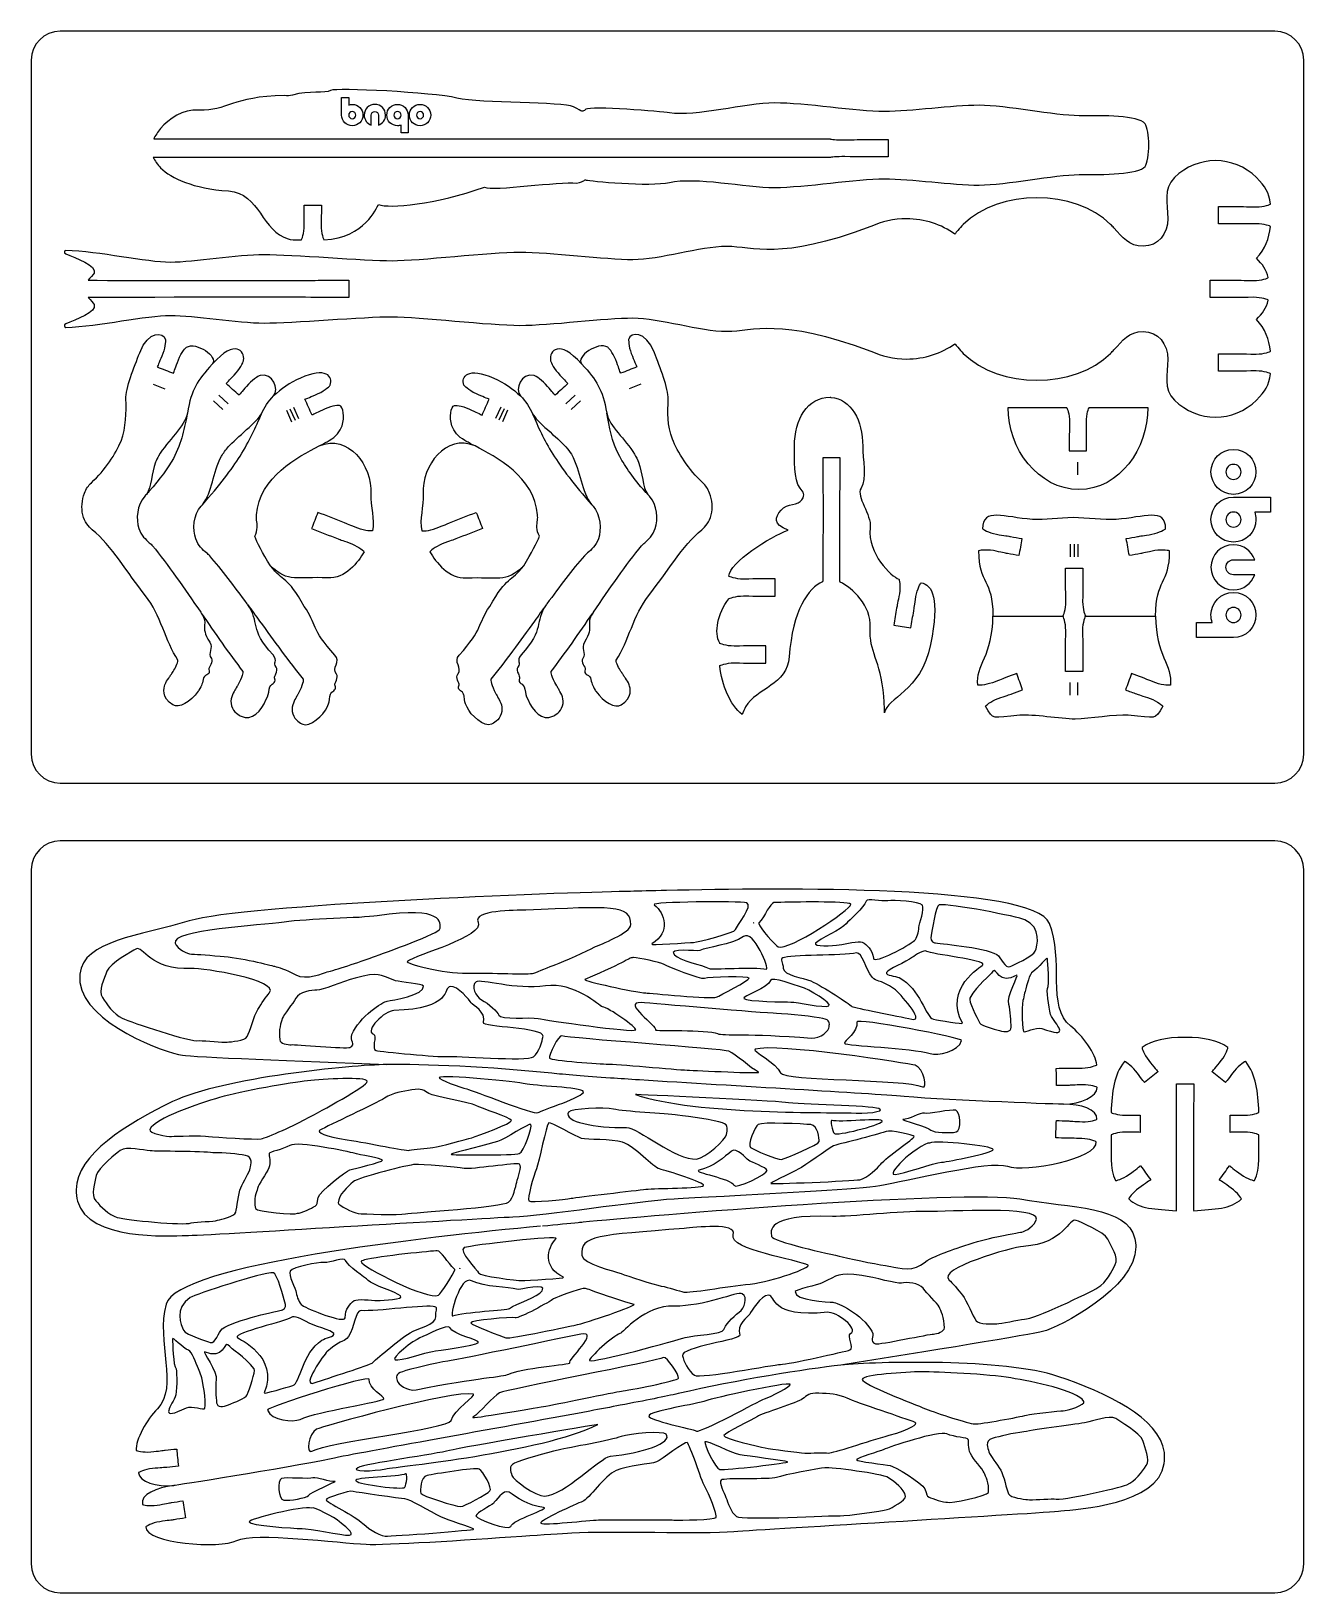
# Model space of a CAD drawing. Extents: x 139 to 359, y 134 to 404.
import ezdxf

# ---------------------------------------------------------------- set-up
doc = ezdxf.new("R2010")
doc.units = 0
doc.header["$MEASUREMENT"] = 0
doc.layers.add('DEFAULT', color=7, linetype='CONTINUOUS')

msp = doc.modelspace()

# ---------------------------------------------------------------- linework, layer by layer
at = {"layer": 'DEFAULT', "color": 7}
for points in [[(159.67, 342.86), (161.7, 342.07)], [(171.02, 340.93), (172.64, 339.47)], [(232.66, 340.93), (231.04, 339.47)], [(244.01, 342.86), (241.98, 342.07)], [(170.13, 339.95), (171.75, 338.49)], [(182.72, 338.34), (183.62, 336.35)], [(183.32, 338.61), (184.22, 336.62)], [(183.93, 338.89), (184.82, 336.9)], [(219.76, 338.89), (218.86, 336.9)], [(220.36, 338.61), (219.46, 336.62)], [(220.96, 338.34), (220.06, 336.35)], [(233.55, 339.95), (231.93, 338.49)], [(319.56, 327.19), (319.56, 329.37)], [(318.23, 315.17), (318.23, 312.99)], [(318.9, 315.17), (318.9, 312.99)], [(319.56, 315.17), (319.56, 312.99)], [(318.23, 289.06), (318.23, 291.24)], [(319.56, 289.06), (319.56, 291.24)]]:
    msp.add_lwpolyline(points, dxfattribs=at)
at = {"layer": 'DEFAULT', "color": 1}
for points, knots in [([(358.6, 278.87), (358.6, 276.11), (356.36, 273.87), (353.6, 273.87), (283.6, 273.87), (213.6, 273.87), (143.6, 273.87), (140.84, 273.87), (138.6, 276.11), (138.6, 278.87), (138.6, 318.87), (138.6, 358.87), (138.6, 398.87), (138.6, 401.64), (140.84, 403.87), (143.6, 403.87), (213.6, 403.87), (283.6, 403.87), (353.6, 403.87), (356.36, 403.87), (358.6, 401.64), (358.6, 398.87), (358.6, 358.87), (358.6, 318.87), (358.6, 278.87)], [0, 0, 0, 0, 1, 1, 1, 596.276, 596.276, 596.276, 597.276, 597.276, 597.276, 937.434, 937.434, 937.434, 938.434, 938.434, 938.434, 1533.71, 1533.71, 1533.71, 1534.71, 1534.71, 1534.71, 1874.868, 1874.868, 1874.868, 1874.868]), ([(331.8, 384.24), (331.79, 382.69), (331.57, 380.99), (331.16, 380.47), (330.05, 379.1), (324, 379.08), (319.76, 379.08), (315.52, 379.08), (307.17, 377.27), (302.47, 377.27), (297.77, 377.27), (290.78, 378.36), (286.07, 378.36), (281.37, 378.36), (272.32, 376.86), (267.14, 376.86), (261.97, 376.86), (253.5, 378.77), (248.92, 377.72), (245.7, 376.98), (234.94, 377.98), (234.56, 378.14), (234.19, 378.29), (234.37, 377.87), (232.87, 377.61), (229.96, 377.96), (218.49, 376.19), (216.96, 376.9), (208.46, 373.9), (200.5, 373.2), (198.65, 373.9), (198.21, 373.37), (196.39, 368.17), (189.21, 367.81), (189.16, 367.81), (188.71, 368.93), (188.71, 370.31), (188.71, 371.7), (188.76, 372.47), (188.76, 372.82), (188.76, 373.14), (188.76, 373.46), (188.76, 373.79), (187.76, 373.79), (186.76, 373.79), (185.76, 373.79), (185.76, 373.46), (185.76, 373.14), (185.76, 372.82), (185.76, 372.47), (185.81, 371.7), (185.81, 370.31), (185.81, 368.93), (185.36, 367.81), (185.31, 367.81), (184.23, 367.77), (183.39, 367.82), (183.04, 367.99), (178.55, 369.08), (178.13, 375.88), (172.7, 376.26), (166.56, 376.69), (162.86, 378.39), (160.96, 380.26), (160.48, 380.77), (159.9, 381.54), (159.68, 382.04), (198.7, 382.04), (237.72, 382.04), (276.74, 382.04), (276.74, 382.1), (277.85, 382.19), (279.24, 382.19), (280.62, 382.19), (281.4, 382.14), (281.74, 382.14), (283.4, 382.14), (285.07, 382.14), (286.74, 382.14), (286.74, 383.14), (286.74, 384.14), (286.74, 385.14), (285.07, 385.14), (283.4, 385.14), (281.74, 385.14), (281.4, 385.14), (280.62, 385.09), (279.24, 385.09), (277.85, 385.09), (276.74, 385.19), (276.74, 385.24), (237.75, 385.24), (198.76, 385.24), (159.77, 385.24), (159.99, 385.72), (160.54, 386.51), (160.95, 387.03), (162.41, 388.75), (164.77, 390.4), (167.58, 390.25), (172.58, 390), (173.2, 392.62), (182.37, 392.75), (182.85, 392.69), (183.3, 392.72), (183.74, 392.84), (186.74, 393.63), (189.39, 393.1), (190.36, 393.63), (191.33, 394.16), (207.98, 393.3), (212.18, 392.32), (216.38, 391.34), (230.49, 391.69), (232.34, 390.81), (234.19, 389.92), (233.71, 389.82), (234.46, 390.37), (235.31, 390.98), (247.69, 389.99), (248.92, 389.78), (253.55, 388.99), (261.97, 391.48), (267.14, 391.48), (272.32, 391.48), (281.37, 389.99), (286.07, 389.99), (290.78, 389.99), (297.77, 391.07), (302.47, 391.07), (307.17, 391.07), (315.52, 389.26), (319.76, 389.26), (324, 389.26), (329.88, 389.39), (331.16, 387.87), (331.57, 387.38), (331.79, 385.74), (331.8, 384.24)], [1, 1, 1, 1, 2, 2, 2, 3, 3, 3, 4, 4, 4, 5, 5, 5, 6, 6, 6, 7, 7, 7, 8, 8, 8, 9, 9, 9, 10, 10, 10, 11, 11, 11, 12, 12, 12, 13, 13, 13, 14, 14, 14, 16.75, 16.75, 16.75, 25.25, 25.25, 25.25, 28, 28, 28, 29, 29, 29, 30, 30, 30, 31, 31, 31, 32, 32, 32, 33, 33, 33, 34, 34, 34, 365.8, 365.8, 365.8, 366.8, 366.8, 366.8, 367.8, 367.8, 367.8, 381.97, 381.97, 381.97, 390.47, 390.47, 390.47, 404.64, 404.64, 404.64, 405.64, 405.64, 405.64, 406.64, 406.64, 406.64, 738.209, 738.209, 738.209, 739.209, 739.209, 739.209, 740.209, 740.209, 740.209, 741.209, 741.209, 741.209, 742.209, 742.209, 742.209, 743.209, 743.209, 743.209, 744.209, 744.209, 744.209, 745.209, 745.209, 745.209, 746.209, 746.209, 746.209, 747.209, 747.209, 747.209, 748.209, 748.209, 748.209, 749.209, 749.209, 749.209, 750.209, 750.209, 750.209, 751.209, 751.209, 751.209, 752.209, 752.209, 752.209, 753.209, 753.209, 753.209, 753.209]), ([(193.52, 360.82), (191.85, 360.82), (190.19, 360.82), (188.52, 360.82), (188.18, 360.82), (187.4, 360.77), (186.02, 360.77), (184.64, 360.77), (148.45, 360.77), (148.45, 360.82), (148.66, 361.07), (149.41, 361.87), (149.47, 362.02), (150.03, 363.32), (146.21, 364.7), (144.59, 365.36), (144.16, 365.54), (144.35, 365.99), (144.59, 365.98), (150.3, 365.79), (158.56, 363.91), (162.64, 363.91), (166.87, 363.91), (174.17, 365.22), (178.87, 365.22), (183.57, 365.22), (196.27, 364.14), (200.98, 364.14), (205.68, 364.14), (217.91, 365.63), (223.08, 365.63), (228.26, 365.63), (237.9, 364.35), (242.6, 364.35), (247.31, 364.35), (254.13, 366.66), (258.83, 366.66), (263.53, 366.66), (267.76, 364.14), (283.75, 370.09), (283.76, 370.09), (283.77, 370.1), (283.78, 370.1), (285.62, 370.96), (287.7, 371.44), (289.91, 371.44), (293.08, 371.44), (295.98, 370.45), (298.28, 368.79), (298.37, 368.91), (298.69, 369.31), (298.78, 369.43), (299.08, 369.79), (299.4, 370.14), (299.74, 370.47), (305.89, 376.63), (319.05, 376.63), (325.21, 370.47), (325.41, 370.28), (325.6, 370.08), (325.77, 369.88), (327.3, 368.23), (328.34, 366.7), (330.81, 366.7), (333.51, 366.7), (335.04, 368.83), (335.11, 371.5), (335.05, 374.13), (334.26, 376.56), (336.27, 378.57), (340.17, 382.47), (346.5, 382.47), (350.41, 378.57), (351.97, 377.01), (352.55, 376.02), (352.86, 374), (352.86, 373.95), (351.74, 373.5), (350.36, 373.5), (348.98, 373.5), (348.2, 373.55), (347.86, 373.55), (346.53, 373.55), (345.19, 373.55), (343.86, 373.55), (343.86, 372.55), (343.86, 371.55), (343.86, 370.55), (345.19, 370.55), (346.53, 370.55), (347.86, 370.55), (348.2, 370.55), (348.98, 370.6), (350.36, 370.6), (351.74, 370.6), (352.86, 370.15), (352.86, 370.1), (352.55, 368.08), (351.97, 366.18), (350.41, 364.63), (351.47, 363.56), (352.16, 362.65), (352.44, 361.27), (352.44, 361.22), (351.32, 360.77), (349.94, 360.77), (348.56, 360.77), (347.78, 360.82), (347.44, 360.82), (345.77, 360.82), (344.11, 360.82), (342.44, 360.82), (342.44, 359.82), (342.44, 358.82), (342.44, 357.82), (344.11, 357.82), (345.77, 357.82), (347.44, 357.82), (347.78, 357.82), (348.56, 357.87), (349.94, 357.87), (351.32, 357.87), (352.44, 357.43), (352.44, 357.37), (352.16, 355.99), (351.47, 355.09), (350.41, 354.02), (351.97, 352.46), (352.55, 350.57), (352.86, 348.55), (352.86, 348.5), (351.74, 348.05), (350.36, 348.05), (348.98, 348.05), (348.2, 348.1), (347.86, 348.1), (346.53, 348.1), (345.19, 348.1), (343.86, 348.1), (343.86, 347.1), (343.86, 346.1), (343.86, 345.1), (345.19, 345.1), (346.53, 345.1), (347.86, 345.1), (348.2, 345.1), (348.98, 345.14), (350.36, 345.14), (351.74, 345.14), (352.86, 344.7), (352.86, 344.64), (352.55, 342.62), (351.97, 341.63), (350.41, 340.07), (346.5, 336.17), (340.17, 336.17), (336.27, 340.07), (334.26, 342.08), (335.05, 344.52), (335.11, 347.14), (335.04, 349.82), (333.51, 351.95), (330.81, 351.95), (328.34, 351.95), (327.3, 350.42), (325.77, 348.76), (325.6, 348.57), (325.41, 348.37), (325.21, 348.17), (319.05, 342.01), (305.89, 342.01), (299.74, 348.17), (299.4, 348.51), (299.08, 348.86), (298.78, 349.22), (298.69, 349.33), (298.37, 349.73), (298.28, 349.85), (295.98, 348.2), (293.08, 347.2), (289.91, 347.2), (287.7, 347.2), (285.62, 347.69), (283.78, 348.55), (283.77, 348.55), (283.76, 348.56), (283.75, 348.56), (267.76, 354.5), (263.53, 351.99), (258.83, 351.99), (254.13, 351.99), (247.31, 354.3), (242.6, 354.3), (237.9, 354.3), (228.26, 353.02), (223.08, 353.02), (217.91, 353.02), (205.68, 354.51), (200.98, 354.51), (196.27, 354.51), (183.57, 353.42), (178.87, 353.42), (174.17, 353.42), (166.87, 354.73), (162.64, 354.73), (158.56, 354.73), (150.3, 352.86), (144.59, 352.67), (144.35, 352.66), (144.16, 353.11), (144.59, 353.29), (146.21, 353.95), (150.03, 355.33), (149.47, 356.62), (149.34, 356.92), (148.86, 357.33), (148.45, 357.82), (148.45, 357.88), (184.64, 357.87), (186.02, 357.87), (187.4, 357.87), (188.18, 357.82), (188.52, 357.82), (190.19, 357.82), (191.85, 357.82), (193.52, 357.82), (193.52, 358.82), (193.52, 359.82), (193.52, 360.82)], [8.49, 8.49, 8.49, 8.49, 22.66, 22.66, 22.66, 23.66, 23.66, 23.66, 24.66, 24.66, 24.66, 25.66, 25.66, 25.66, 26.66, 26.66, 26.66, 27.66, 27.66, 27.66, 28.66, 28.66, 28.66, 29.66, 29.66, 29.66, 30.66, 30.66, 30.66, 31.66, 31.66, 31.66, 32.66, 32.66, 32.66, 33.66, 33.66, 33.66, 34.66, 34.66, 34.66, 35.66, 35.66, 35.66, 36.66, 36.66, 36.66, 37.66, 37.66, 37.66, 38.66, 38.66, 38.66, 39.66, 39.66, 39.66, 40.66, 40.66, 40.66, 41.66, 41.66, 41.66, 42.66, 42.66, 42.66, 43.66, 43.66, 43.66, 44.66, 44.66, 44.66, 45.66, 45.66, 45.66, 46.66, 46.66, 46.66, 47.66, 47.66, 47.66, 48.66, 48.66, 48.66, 59.99, 59.99, 59.99, 68.49, 68.49, 68.49, 79.82, 79.82, 79.82, 80.82, 80.82, 80.82, 81.82, 81.82, 81.82, 82.82, 82.82, 82.82, 83.82, 83.82, 83.82, 84.82, 84.82, 84.82, 85.82, 85.82, 85.82, 99.99, 99.99, 99.99, 108.48, 108.48, 108.48, 122.65, 122.65, 122.65, 123.65, 123.65, 123.65, 124.65, 124.65, 124.65, 125.65, 125.65, 125.65, 126.65, 126.65, 126.65, 127.65, 127.65, 127.65, 128.65, 128.65, 128.65, 139.98, 139.98, 139.98, 148.489, 148.489, 148.489, 159.819, 159.819, 159.819, 160.819, 160.819, 160.819, 161.819, 161.819, 161.819, 162.819, 162.819, 162.819, 163.819, 163.819, 163.819, 164.819, 164.819, 164.819, 165.819, 165.819, 165.819, 166.819, 166.819, 166.819, 167.819, 167.819, 167.819, 168.819, 168.819, 168.819, 169.819, 169.819, 169.819, 170.819, 170.819, 170.819, 171.819, 171.819, 171.819, 172.819, 172.819, 172.819, 173.819, 173.819, 173.819, 174.819, 174.819, 174.819, 175.819, 175.819, 175.819, 176.819, 176.819, 176.819, 177.819, 177.819, 177.819, 178.819, 178.819, 178.819, 179.819, 179.819, 179.819, 180.819, 180.819, 180.819, 181.819, 181.819, 181.819, 182.819, 182.819, 182.819, 183.819, 183.819, 183.819, 184.819, 184.819, 184.819, 185.819, 185.819, 185.819, 199.989, 199.989, 199.989, 208.479, 208.479, 208.479, 208.479]), ([(167.9, 303.41), (167.94, 303.36), (167.97, 303.31), (168, 303.26), (169.4, 301.12), (167.6, 301.22), (169.45, 298.24), (170.12, 297.16), (169.05, 296.35), (169.74, 295.43), (170.17, 294.89), (169.23, 293.82), (169.31, 293.59), (169.66, 292.52), (168.78, 292.82), (168.4, 292.09), (168.2, 291.18), (168.09, 290.77), (167.57, 289.93), (167.54, 289.87), (167.49, 289.8), (167.45, 289.74), (166.12, 287.81), (164.1, 286.78), (163.1, 287.39), (161.04, 288.64), (161.52, 290.38), (161.71, 290.88), (161.88, 291.31), (162.12, 291.66), (162.36, 292.01), (162.47, 292.16), (162.58, 292.33), (162.7, 292.52), (162.71, 292.55), (162.76, 292.61), (162.83, 292.71), (163, 292.95), (163.5, 293.68), (163.79, 294.42), (163.94, 294.81), (163.96, 295.03), (163.97, 295.12), (161.78, 298.41), (160.98, 302.96), (158.36, 306.27), (155.23, 310.22), (152.5, 314.92), (149.14, 317.67), (148.51, 318.17), (147.82, 319.03), (147.51, 320.26), (147.24, 321.4), (147.35, 322.84), (147.81, 324.02), (148.09, 324.75), (148.5, 325.35), (148.99, 325.81), (151.36, 327.97), (153.24, 330.86), (154.12, 333.01), (155.01, 335.41), (155.05, 337.95), (154.96, 340.29), (154.89, 342.02), (156.4, 345.85), (157.35, 348.29), (158.88, 352.22), (161.5, 351.81), (161.78, 350.65), (161.83, 350.63), (161.84, 349.43), (161.34, 348.14), (160.84, 346.85), (160.51, 346.14), (160.38, 345.83), (161.32, 345.46), (162.25, 345.1), (163.18, 344.74), (163.31, 345.05), (163.54, 345.79), (164.04, 347.08), (164.55, 348.37), (165.37, 349.25), (165.42, 349.23), (167.18, 350.27), (170.92, 347.57), (169.95, 346.39), (169.93, 346.37), (169.92, 346.35), (169.9, 346.33), (167.28, 343.43), (166.35, 342.04), (165.59, 337.86), (165.13, 335.49), (162.21, 333.15), (160.6, 330.42), (160.41, 330.07), (160.23, 329.71), (160.09, 329.34), (159.38, 327.51), (159.41, 325.1), (158.5, 323.79)], [0, 0, 0, 0, 1, 1, 1, 2, 2, 2, 3, 3, 3, 4, 4, 4, 5, 5, 5, 6, 6, 6, 7, 7, 7, 8, 8, 8, 9, 9, 9, 10, 10, 10, 11, 11, 11, 12, 12, 12, 13, 13, 13, 14, 14, 14, 15, 15, 15, 16, 16, 16, 17, 17, 17, 18, 18, 18, 19, 19, 19, 20, 20, 20, 21, 21, 21, 22, 22, 22, 23, 23, 23, 24, 24, 24, 25, 25, 25, 33.510758, 33.510758, 33.510758, 34.510758, 34.510758, 34.510758, 35.510758, 35.510758, 35.510758, 36.510758, 36.510758, 36.510758, 37.510758, 37.510758, 37.510758, 38.510758, 38.510758, 38.510758, 39.510758, 39.510758, 39.510758, 40.510758, 40.510758, 40.510758, 41.510758, 41.510758, 41.510758, 41.510758]), ([(235.78, 303.41), (235.74, 303.36), (235.71, 303.31), (235.68, 303.26), (234.28, 301.12), (236.08, 301.22), (234.23, 298.24), (233.56, 297.16), (234.63, 296.35), (233.94, 295.43), (233.51, 294.89), (234.45, 293.82), (234.38, 293.59), (234.02, 292.52), (234.9, 292.82), (235.29, 292.09), (235.48, 291.18), (235.6, 290.77), (236.11, 289.93), (236.15, 289.87), (236.19, 289.8), (236.23, 289.74), (237.56, 287.81), (239.58, 286.78), (240.58, 287.39), (242.64, 288.64), (242.16, 290.38), (241.97, 290.88), (241.8, 291.31), (241.56, 291.66), (241.32, 292.01), (241.22, 292.16), (241.1, 292.33), (240.98, 292.52), (240.97, 292.55), (240.92, 292.61), (240.86, 292.71), (240.69, 292.95), (240.19, 293.68), (239.9, 294.42), (239.74, 294.81), (239.72, 295.03), (239.71, 295.12), (241.9, 298.41), (242.7, 302.96), (245.33, 306.27), (248.45, 310.22), (251.18, 314.92), (254.54, 317.67), (255.17, 318.17), (255.87, 319.03), (256.17, 320.26), (256.44, 321.4), (256.33, 322.84), (255.87, 324.02), (255.59, 324.75), (255.19, 325.35), (254.69, 325.81), (252.32, 327.97), (250.31, 331.18), (249.44, 333.34), (248.54, 335.74), (248.63, 337.95), (248.72, 340.29), (248.79, 342.02), (247.28, 345.85), (246.33, 348.29), (244.8, 352.22), (242.18, 351.81), (241.9, 350.65), (241.85, 350.63), (241.84, 349.43), (242.34, 348.14), (242.85, 346.85), (243.17, 346.14), (243.3, 345.83), (242.36, 345.46), (241.43, 345.1), (240.5, 344.74), (240.38, 345.05), (240.14, 345.79), (239.64, 347.08), (239.13, 348.37), (238.31, 349.25), (238.26, 349.23), (236.51, 350.27), (232.76, 347.57), (233.73, 346.39), (233.75, 346.37), (233.76, 346.35), (233.79, 346.33), (236.4, 343.43), (237.33, 342.04), (238.09, 337.86), (238.55, 335.49), (241.29, 333.45), (242.91, 330.72), (243.1, 330.37), (243.45, 329.71), (243.59, 329.34), (244.31, 327.51), (244.27, 325.1), (245.18, 323.79)], [0, 0, 0, 0, 1, 1, 1, 2, 2, 2, 3, 3, 3, 4, 4, 4, 5, 5, 5, 6, 6, 6, 7, 7, 7, 8, 8, 8, 9, 9, 9, 10, 10, 10, 11, 11, 11, 12, 12, 12, 13, 13, 13, 14, 14, 14, 15, 15, 15, 16, 16, 16, 17, 17, 17, 18, 18, 18, 19, 19, 19, 20, 20, 20, 21, 21, 21, 22, 22, 22, 23, 23, 23, 24, 24, 24, 25, 25, 25, 33.510758, 33.510758, 33.510758, 34.510758, 34.510758, 34.510758, 35.510758, 35.510758, 35.510758, 36.510758, 36.510758, 36.510758, 37.510758, 37.510758, 37.510758, 38.510758, 38.510758, 38.510758, 39.510758, 39.510758, 39.510758, 40.510758, 40.510758, 40.510758, 41.510758, 41.510758, 41.510758, 41.510758]), ([(165.59, 337.86), (165.14, 335.38), (164.62, 332.8), (163.17, 330.02), (162.25, 328.34), (160.93, 326.49), (158.95, 324.29), (158.73, 324.04), (158.74, 324.04), (158.5, 323.79), (158.41, 323.69), (158.31, 323.59), (158.21, 323.48), (156.87, 321.99), (156.68, 319.5), (157.2, 317.91), (157.59, 316.7), (158.41, 315.97), (159, 315.44), (159.22, 315.25), (159.42, 315.07), (159.55, 314.91), (162.22, 311.7), (165.11, 307.49), (167.9, 303.41), (167.94, 303.36), (167.97, 303.31), (168, 303.26), (170.36, 299.82), (172.81, 296.26), (175.19, 293.19), (175.2, 293), (175.15, 292.25), (174.23, 290.7), (174.18, 290.6), (174.14, 290.53), (174.13, 290.5), (174.02, 290.3), (173.92, 290.12), (173.82, 289.96), (173.43, 289.29), (172.9, 288.38), (173.23, 287.24), (173.57, 286.09), (174.57, 285.58), (174.9, 285.42), (176.71, 284.48), (178.46, 286.44), (179.18, 288.28), (179.63, 289.16), (179.61, 289.2), (179.74, 290.12), (179.9, 291.33), (181.14, 290.87), (180.64, 292.06), (180.61, 292.12), (180.8, 292.58), (180.87, 292.75), (181.04, 293.16), (181.19, 293.64), (180.93, 293.93), (180.27, 294.68), (181.33, 294.95), (180.4, 296.02), (176.21, 300.59), (178.22, 301.58), (176.04, 304.71), (176.01, 304.75), (175.97, 304.8), (175.93, 304.86), (173.73, 307.87), (171.53, 310.8), (169.45, 313.17), (169.32, 313.32), (169.12, 313.5), (168.9, 313.68), (168.28, 314.2), (167.45, 314.91), (167.03, 316.11), (166.48, 317.72), (166.61, 320.25), (167.96, 321.76), (168.04, 321.84), (168.11, 321.92), (168.18, 322.01), (170.04, 324.25), (169.84, 327.49), (171.51, 330.42), (171.78, 330.85), (172.27, 331.58), (172.65, 332), (174.07, 333.58), (177.8, 336.47), (178.4, 337.72), (178.88, 338.86), (179.6, 339.89), (180.51, 340.81), (181.56, 341.97), (180.31, 344.88), (178.21, 344.35), (178.17, 344.39), (177.09, 343.86), (176.16, 342.83), (175.24, 341.8), (174.75, 341.2), (174.52, 340.94), (173.78, 341.61), (173.04, 342.28), (172.3, 342.95), (172.53, 343.21), (173.08, 343.75), (174.01, 344.78), (174.94, 345.8), (175.36, 346.94), (175.32, 346.97), (175.53, 348.62), (173.87, 350.69), (169.95, 346.39), (169.93, 346.37), (169.92, 346.35), (169.9, 346.33)], [0, 0, 0, 0, 1, 1, 1, 2, 2, 2, 3, 3, 3, 4.208942, 4.208942, 4.208942, 5.208942, 5.208942, 5.208942, 6.208942, 6.208942, 6.208942, 7.208942, 7.208942, 7.208942, 8.208942, 8.208942, 8.208942, 9.208942, 9.208942, 9.208942, 10.208942, 10.208942, 10.208942, 11.208942, 11.208942, 11.208942, 12.208942, 12.208942, 12.208942, 13.208942, 13.208942, 13.208942, 14.208942, 14.208942, 14.208942, 15.208942, 15.208942, 15.208942, 16.208942, 16.208942, 16.208942, 17.208942, 17.208942, 17.208942, 18.208942, 18.208942, 18.208942, 19.208942, 19.208942, 19.208942, 20.208942, 20.208942, 20.208942, 21.208942, 21.208942, 21.208942, 22.208942, 22.208942, 22.208942, 23.208942, 23.208942, 23.208942, 24.208942, 24.208942, 24.208942, 25.208942, 25.208942, 25.208942, 26.208942, 26.208942, 26.208942, 27.208942, 27.208942, 27.208942, 28.208942, 28.208942, 28.208942, 29.208942, 29.208942, 29.208942, 30.208942, 30.208942, 30.208942, 31.208942, 31.208942, 31.208942, 32.208942, 32.208942, 32.208942, 33.208942, 33.208942, 33.208942, 34.208942, 34.208942, 34.208942, 35.208942, 35.208942, 35.208942, 43.712241, 43.712241, 43.712241, 44.712241, 44.712241, 44.712241, 45.712241, 45.712241, 45.712241, 46.712241, 46.712241, 46.712241, 47.712241, 47.712241, 47.712241, 47.712241]), ([(233.79, 346.33), (233.76, 346.35), (233.75, 346.37), (233.73, 346.39), (229.81, 350.69), (228.15, 348.62), (228.36, 346.97), (228.33, 346.94), (228.74, 345.8), (229.67, 344.78), (230.6, 343.75), (231.15, 343.21), (231.38, 342.95), (230.64, 342.28), (229.9, 341.61), (229.16, 340.94), (228.93, 341.2), (228.44, 341.8), (227.52, 342.83), (226.59, 343.86), (225.51, 344.39), (225.47, 344.35), (223.37, 344.88), (222.12, 341.97), (223.17, 340.81), (224.08, 339.89), (224.8, 338.86), (225.28, 337.72), (225.88, 336.47), (229.61, 333.58), (231.03, 332), (231.41, 331.58), (231.73, 331.16), (231.99, 330.72), (233.67, 327.8), (233.65, 324.25), (235.5, 322.01), (235.57, 321.92), (235.65, 321.84), (235.72, 321.76), (237.07, 320.25), (237.2, 317.72), (236.65, 316.11), (236.23, 314.91), (235.4, 314.2), (234.78, 313.68), (234.57, 313.5), (234.36, 313.32), (234.23, 313.17), (232.15, 310.8), (229.95, 307.87), (227.75, 304.86), (227.71, 304.8), (227.68, 304.75), (227.64, 304.71), (225.46, 301.58), (227.47, 300.59), (223.28, 296.02), (222.35, 294.95), (223.41, 294.68), (222.75, 293.93), (222.49, 293.64), (222.64, 293.15), (222.81, 292.75), (222.88, 292.58), (223.07, 292.12), (223.04, 292.06), (222.55, 290.87), (223.78, 291.33), (223.94, 290.12), (224.07, 289.2), (224.06, 289.16), (224.5, 288.28), (225.22, 286.44), (226.97, 284.48), (228.78, 285.42), (229.11, 285.58), (230.11, 286.09), (230.45, 287.24), (230.78, 288.38), (230.25, 289.29), (229.86, 289.96), (229.76, 290.12), (229.66, 290.3), (229.56, 290.5), (229.54, 290.53), (229.5, 290.6), (229.45, 290.7), (228.53, 292.25), (228.48, 293), (228.49, 293.19), (230.88, 296.26), (233.32, 299.82), (235.68, 303.26), (235.71, 303.31), (235.74, 303.36), (235.78, 303.41), (238.57, 307.49), (241.46, 311.7), (244.13, 314.91), (244.26, 315.07), (244.46, 315.25), (244.68, 315.44), (245.28, 315.97), (246.09, 316.7), (246.49, 317.91), (247, 319.5), (246.81, 321.99), (245.47, 323.48), (245.37, 323.59), (245.27, 323.69), (245.18, 323.79), (244.94, 324.04), (244.95, 324.04), (244.73, 324.29), (242.75, 326.49), (241.26, 328.65), (240.35, 330.33), (238.9, 333.1), (238.54, 335.38), (238.09, 337.86)], [0, 0, 0, 0, 1, 1, 1, 2, 2, 2, 3, 3, 3, 4, 4, 4, 12.503299, 12.503299, 12.503299, 13.503299, 13.503299, 13.503299, 14.503299, 14.503299, 14.503299, 15.503299, 15.503299, 15.503299, 16.503299, 16.503299, 16.503299, 17.503299, 17.503299, 17.503299, 18.503299, 18.503299, 18.503299, 19.503299, 19.503299, 19.503299, 20.503299, 20.503299, 20.503299, 21.503299, 21.503299, 21.503299, 22.503299, 22.503299, 22.503299, 23.503299, 23.503299, 23.503299, 24.503299, 24.503299, 24.503299, 25.503299, 25.503299, 25.503299, 26.503299, 26.503299, 26.503299, 27.503299, 27.503299, 27.503299, 28.503299, 28.503299, 28.503299, 29.503299, 29.503299, 29.503299, 30.503299, 30.503299, 30.503299, 31.503299, 31.503299, 31.503299, 32.503299, 32.503299, 32.503299, 33.503299, 33.503299, 33.503299, 34.503299, 34.503299, 34.503299, 35.503299, 35.503299, 35.503299, 36.503299, 36.503299, 36.503299, 37.503299, 37.503299, 37.503299, 38.503299, 38.503299, 38.503299, 39.503299, 39.503299, 39.503299, 40.503299, 40.503299, 40.503299, 41.503299, 41.503299, 41.503299, 42.503299, 42.503299, 42.503299, 43.503299, 43.503299, 43.503299, 44.712241, 44.712241, 44.712241, 45.712241, 45.712241, 45.712241, 46.712241, 46.712241, 46.712241, 47.712241, 47.712241, 47.712241, 47.712241]), ([(176.04, 304.71), (176.73, 303.76), (177.41, 302.81), (178.09, 301.87), (180.57, 298.44), (183.13, 294.89), (185.63, 291.83), (185.64, 291.65), (185.61, 290.89), (184.74, 289.32), (184.68, 289.22), (184.64, 289.14), (184.63, 289.12), (184.53, 288.92), (184.43, 288.73), (184.34, 288.57), (183.97, 287.9), (183.46, 286.97), (183.82, 285.84), (184.19, 284.7), (185.2, 284.21), (185.53, 284.05), (186.73, 283.47), (189.18, 285.6), (189.74, 287.02), (190.16, 287.91), (190.15, 287.96), (190.25, 288.88), (190.25, 288.94), (190.26, 289), (190.28, 289.06), (190.32, 289.17), (190.36, 289.27), (190.41, 289.38), (190.77, 289.99), (191.53, 289.86), (191.1, 290.84), (191, 291.06), (191.83, 292.22), (191.35, 292.71), (190.45, 293.71), (192.18, 294.89), (191.1, 296.01), (186.9, 300.58), (187.98, 301.29), (185.8, 304.42), (182.81, 309.77), (182.18, 308.55), (179.94, 311.45), (178.61, 313.64), (177.61, 315.5), (177.23, 316.55), (177.8, 317.54), (177.65, 318.68), (177.57, 319.31), (177.55, 319.47), (177.52, 319.71), (177.52, 319.8), (177.52, 319.82), (177.54, 320.2), (177.54, 320.23), (178.06, 326.86), (184.74, 330.29), (188.36, 332.16), (189.09, 332.54), (189.68, 332.84), (190.13, 333.12), (191.29, 333.76), (191.99, 334.7), (192.35, 335.65), (192.83, 337.19), (192.57, 338.99), (191.89, 339.15), (191.87, 339.2), (190.66, 339.14), (189.4, 338.57), (188.14, 338), (187.45, 337.64), (187.15, 337.5), (186.73, 338.41), (186.32, 339.32), (185.91, 340.23), (186.22, 340.37), (186.95, 340.65), (188.21, 341.21), (189.47, 341.78), (190.3, 342.65), (190.28, 342.7), (190.85, 344.16), (189.55, 345.9), (185.13, 343.9), (183.31, 343.08), (181.74, 342.04), (180.51, 340.81)], [0, 0, 0, 0, 1, 1, 1, 2, 2, 2, 3, 3, 3, 4, 4, 4, 5, 5, 5, 6, 6, 6, 7, 7, 7, 8, 8, 8, 9, 9, 9, 10, 10, 10, 10.999601, 10.999601, 10.999601, 11.999601, 11.999601, 11.999601, 12.999601, 12.999601, 12.999601, 13.999601, 13.999601, 13.999601, 14.999601, 14.999601, 14.999601, 15.999601, 15.999601, 15.999601, 16.999601, 16.999601, 16.999601, 17.999601, 17.999601, 17.999601, 18.999601, 18.999601, 18.999601, 19.999601, 19.999601, 19.999601, 20.999601, 20.999601, 20.999601, 21.999601, 21.999601, 21.999601, 22.999601, 22.999601, 22.999601, 23.999601, 23.999601, 23.999601, 24.999601, 24.999601, 24.999601, 25.999601, 25.999601, 25.999601, 34.507397, 34.507397, 34.507397, 35.507397, 35.507397, 35.507397, 36.507397, 36.507397, 36.507397, 37.507397, 37.507397, 37.507397, 38.507397, 38.507397, 38.507397, 38.507397]), ([(227.64, 304.71), (226.95, 303.76), (226.27, 302.81), (225.59, 301.87), (223.11, 298.44), (220.55, 294.89), (218.05, 291.83), (218.04, 291.65), (218.07, 290.89), (218.94, 289.32), (219, 289.22), (219.04, 289.14), (219.05, 289.12), (219.15, 288.92), (219.25, 288.73), (219.34, 288.57), (219.71, 287.9), (220.22, 286.97), (219.86, 285.84), (219.49, 284.7), (218.48, 284.21), (218.15, 284.05), (216.95, 283.47), (214.5, 285.6), (213.95, 287.02), (213.52, 287.91), (213.53, 287.96), (213.43, 288.88), (213.43, 288.94), (213.42, 289), (213.41, 289.06), (213.36, 289.17), (213.32, 289.27), (213.28, 289.38), (212.92, 289.99), (212.15, 289.86), (212.58, 290.84), (212.68, 291.06), (211.85, 292.22), (212.33, 292.71), (213.23, 293.71), (211.5, 294.89), (212.58, 296.01), (216.79, 300.58), (215.7, 301.29), (217.88, 304.42), (220.87, 309.77), (221.51, 308.55), (223.75, 311.45), (225.08, 313.64), (226.07, 315.5), (226.45, 316.55), (225.88, 317.54), (226.03, 318.68), (226.11, 319.31), (226.13, 319.47), (226.16, 319.71), (226.16, 319.8), (226.16, 319.82), (226.14, 320.2), (226.14, 320.23), (225.62, 326.86), (218.94, 330.29), (215.32, 332.16), (214.59, 332.54), (214, 332.84), (213.55, 333.12), (212.39, 333.76), (211.69, 334.7), (211.33, 335.65), (210.85, 337.19), (211.11, 338.99), (211.79, 339.15), (211.81, 339.2), (213.02, 339.14), (214.28, 338.57), (215.54, 338), (216.23, 337.64), (216.54, 337.5), (216.95, 338.41), (217.36, 339.32), (217.77, 340.23), (217.46, 340.37), (216.73, 340.65), (215.47, 341.21), (214.21, 341.78), (213.38, 342.65), (213.4, 342.7), (212.83, 344.16), (214.13, 345.9), (218.55, 343.9), (220.37, 343.08), (221.94, 342.04), (223.17, 340.81)], [0, 0, 0, 0, 1, 1, 1, 2, 2, 2, 3, 3, 3, 4, 4, 4, 5, 5, 5, 6, 6, 6, 7, 7, 7, 8, 8, 8, 9, 9, 9, 10, 10, 10, 10.999601, 10.999601, 10.999601, 11.999601, 11.999601, 11.999601, 12.999601, 12.999601, 12.999601, 13.999601, 13.999601, 13.999601, 14.999601, 14.999601, 14.999601, 15.999601, 15.999601, 15.999601, 16.999601, 16.999601, 16.999601, 17.999601, 17.999601, 17.999601, 18.999601, 18.999601, 18.999601, 19.999601, 19.999601, 19.999601, 20.999601, 20.999601, 20.999601, 21.999601, 21.999601, 21.999601, 22.999601, 22.999601, 22.999601, 23.999601, 23.999601, 23.999601, 24.999601, 24.999601, 24.999601, 25.999601, 25.999601, 25.999601, 34.506985, 34.506985, 34.506985, 35.506985, 35.506985, 35.506985, 36.506985, 36.506985, 36.506985, 37.506985, 37.506985, 37.506985, 38.506985, 38.506985, 38.506985, 38.506985]), ([(262.09, 287.08), (264.04, 290.28), (269.3, 290.88), (269.64, 295.69), (270.21, 303.78), (272.98, 307.63), (275.42, 308.68), (275.48, 308.68), (275.49, 321.22), (275.49, 322.6), (275.49, 323.98), (275.44, 324.76), (275.44, 325.1), (275.44, 326.77), (275.44, 328.44), (275.44, 330.1), (276.44, 330.1), (277.44, 330.1), (278.44, 330.1), (278.44, 328.43), (278.44, 326.77), (278.44, 325.1), (278.44, 324.76), (278.39, 323.99), (278.39, 322.6), (278.39, 321.22), (278.37, 308.63), (278.43, 308.63), (280.55, 307.6), (283.83, 304.58), (283.64, 300.78), (283.41, 296.36), (285.44, 295.37), (286, 288.84), (286.06, 288.08), (286.12, 286.91), (286.13, 286), (286.45, 288.76), (292.38, 289.44), (294.08, 297.86), (295.67, 305.72), (294.39, 308.23), (292.45, 308.5), (292.38, 308.5), (291.77, 307.47), (291.54, 306.12), (291.31, 304.75), (291.23, 303.98), (291.17, 303.64), (291, 302.66), (290.84, 301.67), (290.67, 300.69), (289.69, 300.85), (288.7, 301.02), (287.72, 301.18), (287.88, 302.17), (288.05, 303.15), (288.21, 304.14), (288.27, 304.48), (288.45, 305.24), (288.68, 306.6), (288.9, 307.96), (288.65, 309.14), (288.6, 309.15), (287.32, 309.55), (283.13, 313.54), (283.64, 317.99), (283.91, 320.35), (281.12, 323.38), (282.07, 324.87), (283.05, 326.39), (282.34, 330.02), (282.34, 332.11), (282.34, 336.59), (280.39, 340.28), (276.83, 340.57), (276.79, 340.58), (276.74, 340.58), (276.7, 340.58), (272.8, 340.58), (270.55, 336.79), (270.55, 332.11), (270.55, 330.02), (270.37, 326.26), (271.52, 324.87), (272.1, 324.16), (272.46, 323.81), (271.84, 322.84), (271.23, 321.87), (269.29, 322.31), (268.23, 321.07), (267.17, 319.84), (266.73, 318.6), (269.46, 317.63), (266.4, 316.45), (259.23, 312.06), (259.23, 309.64), (259.23, 309.59), (260.35, 309.14), (261.73, 309.14), (263.11, 309.14), (263.89, 309.19), (264.23, 309.19), (265.23, 309.19), (266.23, 309.19), (267.23, 309.19), (267.23, 308.19), (267.23, 307.19), (267.23, 306.19), (266.23, 306.19), (265.23, 306.19), (264.23, 306.19), (263.89, 306.19), (263.11, 306.24), (261.73, 306.24), (260.35, 306.24), (259.23, 305.79), (259.23, 305.74), (257.2, 303.18), (256.65, 299.92), (257.62, 298.07), (257.62, 298.01), (258.73, 297.56), (260.12, 297.56), (261.5, 297.56), (262.28, 297.61), (262.62, 297.61), (263.62, 297.61), (264.62, 297.61), (265.62, 297.61), (265.62, 296.61), (265.62, 295.61), (265.62, 294.61), (264.62, 294.61), (263.62, 294.61), (262.62, 294.61), (262.28, 294.61), (261.5, 294.66), (260.12, 294.66), (258.73, 294.66), (257.62, 294.22), (257.62, 294.16), (258.06, 290.79), (259.35, 287.45), (261.52, 285.71), (261.62, 286.09), (261.92, 286.75), (262.09, 287.08)], [1, 1, 1, 1, 2, 2, 2, 3, 3, 3, 4, 4, 4, 5, 5, 5, 19.16, 19.16, 19.16, 27.66, 27.66, 27.66, 41.83, 41.83, 41.83, 42.83, 42.83, 42.83, 43.83, 43.83, 43.83, 44.83, 44.83, 44.83, 45.83, 45.83, 45.83, 46.83, 46.83, 46.83, 47.83, 47.83, 47.83, 48.83, 48.83, 48.83, 49.83, 49.83, 49.83, 50.83, 50.83, 50.83, 59.326808, 59.326808, 59.326808, 67.823615, 67.823615, 67.823615, 76.320423, 76.320423, 76.320423, 77.320423, 77.320423, 77.320423, 78.320423, 78.320423, 78.320423, 79.320423, 79.320423, 79.320423, 80.320423, 80.320423, 80.320423, 81.320423, 81.320423, 81.320423, 82.320423, 82.320423, 82.320423, 83.320423, 83.320423, 83.320423, 84.320423, 84.320423, 84.320423, 85.320423, 85.320423, 85.320423, 86.320423, 86.320423, 86.320423, 87.320423, 87.320423, 87.320423, 88.320423, 88.320423, 88.320423, 89.320423, 89.320423, 89.320423, 90.320423, 90.320423, 90.320423, 91.320423, 91.320423, 91.320423, 99.810423, 99.810423, 99.810423, 108.310423, 108.310423, 108.310423, 116.800423, 116.800423, 116.800423, 117.800423, 117.800423, 117.800423, 118.800423, 118.800423, 118.800423, 119.800423, 119.800423, 119.800423, 120.800423, 120.800423, 120.800423, 121.800423, 121.800423, 121.800423, 130.300423, 130.300423, 130.300423, 138.800423, 138.800423, 138.800423, 147.300423, 147.300423, 147.300423, 148.300423, 148.300423, 148.300423, 149.300423, 149.300423, 149.300423, 150.300423, 150.300423, 150.300423, 151.300423, 151.300423, 151.300423, 151.300423]), ([(167.96, 321.76), (168.04, 321.84), (168.11, 321.92), (168.18, 322.01), (171.2, 325.39), (173.22, 328.08), (174.71, 330.42), (176.31, 333), (177.46, 335.46), (178.4, 337.72)], [0, 0, 0, 0, 1, 1, 1, 2, 2, 2, 3, 3, 3, 3]), ([(225.28, 337.72), (226.22, 335.46), (227.19, 333.29), (228.79, 330.72), (230.28, 328.38), (232.48, 325.39), (235.5, 322.01), (235.57, 321.92), (235.65, 321.84), (235.72, 321.76)], [0, 0, 0, 0, 1, 1, 1, 2, 2, 2, 3, 3, 3, 3]), ([(321.05, 331.3), (320.05, 331.3), (319.05, 331.3), (318.06, 331.3), (318.06, 332.14), (318.06, 332.97), (318.06, 333.8), (318.06, 334.14), (318.11, 334.92), (318.11, 336.3), (318.11, 337.69), (317.66, 338.8), (317.6, 338.8), (314.23, 338.8), (310.85, 338.8), (307.47, 338.8), (307.47, 331.68), (312.65, 324.72), (319.73, 324.61), (326.82, 324.72), (331.64, 331.69), (331.64, 338.8), (328.27, 338.8), (324.89, 338.8), (321.51, 338.8), (321.45, 338.8), (321.01, 337.69), (321.01, 336.3), (321.01, 334.92), (321.05, 334.14), (321.05, 333.8), (321.05, 332.97), (321.05, 332.14), (321.05, 331.3)], [7.08, 7.08, 7.08, 7.08, 15.58, 15.58, 15.58, 22.66, 22.66, 22.66, 23.66, 23.66, 23.66, 24.66, 24.66, 24.66, 53.391, 53.391, 53.391, 54.391, 54.391, 54.391, 55.391, 55.391, 55.391, 84.121, 84.121, 84.121, 85.121, 85.121, 85.121, 86.121, 86.121, 86.121, 93.201, 93.201, 93.201, 93.201]), ([(188.36, 332.16), (193.42, 334.38), (197.52, 328.75), (197.33, 323.9), (197.24, 321.7), (198.02, 319.49), (197.57, 317.49), (197.56, 317.44), (196.35, 317.43), (195.06, 317.93), (193.78, 318.44), (193.07, 318.76), (192.75, 318.89), (191.22, 319.49), (189.69, 320.08), (188.15, 320.68), (187.79, 319.75), (187.43, 318.82), (187.06, 317.89), (188.59, 317.29), (190.13, 316.69), (191.66, 316.09), (191.98, 315.97), (192.72, 315.73), (194.01, 315.23), (195.3, 314.72), (196.18, 313.91), (196.16, 313.85), (195.13, 312.08), (192.91, 309.19), (189.82, 309.35), (184.55, 309.63), (183.09, 308.41), (179.94, 311.45)], [0, 0, 0, 0, 1, 1, 1, 2, 2, 2, 3, 3, 3, 4, 4, 4, 17.997999, 17.997999, 17.997999, 26.501304, 26.501304, 26.501304, 40.490192, 40.490192, 40.490192, 41.490192, 41.490192, 41.490192, 42.490192, 42.490192, 42.490192, 43.490192, 43.490192, 43.490192, 44.490192, 44.490192, 44.490192, 44.490192]), ([(215.32, 332.16), (210.26, 334.38), (206.16, 328.75), (206.35, 323.9), (206.45, 321.7), (205.67, 319.49), (206.11, 317.49), (206.13, 317.44), (207.33, 317.43), (208.62, 317.93), (209.91, 318.44), (210.61, 318.76), (210.93, 318.89), (212.46, 319.49), (214, 320.08), (215.53, 320.68), (215.89, 319.75), (216.26, 318.82), (216.62, 317.89), (215.09, 317.29), (213.56, 316.69), (212.02, 316.09), (211.7, 315.97), (210.96, 315.73), (209.67, 315.23), (208.39, 314.72), (207.5, 313.91), (207.52, 313.85), (208.55, 312.08), (210.77, 309.19), (213.86, 309.35), (219.13, 309.63), (220.59, 308.41), (223.75, 311.45)], [0, 0, 0, 0, 1, 1, 1, 2, 2, 2, 3, 3, 3, 4, 4, 4, 17.999862, 17.999862, 17.999862, 26.503167, 26.503167, 26.503167, 40.493918, 40.493918, 40.493918, 41.493918, 41.493918, 41.493918, 42.493918, 42.493918, 42.493918, 43.493918, 43.493918, 43.493918, 44.493918, 44.493918, 44.493918, 44.493918]), ([(318.72, 319.78), (321.15, 319.76), (323.95, 319.29), (326.17, 319.46), (331.06, 319.82), (334.71, 321.56), (334.71, 317.85), (334.71, 317.79), (333.69, 317.16), (332.34, 316.91), (330.98, 316.66), (330.21, 316.57), (329.87, 316.51), (329.22, 316.39), (328.56, 316.27), (327.91, 316.15), (328.09, 315.16), (328.27, 314.18), (328.45, 313.2), (329.1, 313.32), (329.76, 313.44), (330.41, 313.56), (330.75, 313.62), (331.5, 313.81), (332.87, 314.06), (334.22, 314.3), (335.41, 314.06), (335.41, 314.01), (335.39, 308.26), (332.99, 309.19), (332.99, 302.76), (328.95, 302.76), (324.91, 302.76), (320.88, 302.76), (320.82, 302.76), (320.37, 303.88), (320.37, 305.26), (320.37, 306.64), (320.42, 307.42), (320.42, 307.76), (320.42, 308.86), (320.42, 309.96), (320.42, 311.06), (319.42, 311.06), (318.42, 311.06), (317.42, 311.06), (317.42, 309.96), (317.42, 308.86), (317.42, 307.76), (317.42, 307.42), (317.47, 306.64), (317.47, 305.26), (317.47, 303.88), (317.03, 302.76), (316.97, 302.76), (312.93, 302.76), (308.89, 302.76), (304.86, 302.76), (304.86, 309.19), (302.4, 308.26), (302.38, 314.01), (302.39, 314.07), (303.56, 314.31), (304.93, 314.06), (306.29, 313.81), (307.04, 313.62), (307.38, 313.56), (308.03, 313.44), (308.69, 313.32), (309.34, 313.2), (309.52, 314.18), (309.7, 315.16), (309.88, 316.15), (309.23, 316.27), (308.57, 316.39), (307.92, 316.51), (307.58, 316.57), (306.81, 316.66), (305.45, 316.91), (304.1, 317.16), (303.08, 317.79), (303.08, 317.86), (303.08, 321.56), (306.79, 319.82), (311.68, 319.46), (313.88, 319.29), (316.31, 319.76), (318.72, 319.78)], [1, 1, 1, 1, 2, 2, 2, 3, 3, 3, 4, 4, 4, 5, 5, 5, 10.662623, 10.662623, 10.662623, 19.160492, 19.160492, 19.160492, 24.831162, 24.831162, 24.831162, 25.831162, 25.831162, 25.831162, 26.831162, 26.831162, 26.831162, 27.831162, 27.831162, 27.831162, 62.161162, 62.161162, 62.161162, 63.161162, 63.161162, 63.161162, 64.161162, 64.161162, 64.161162, 73.500162, 73.500162, 73.500162, 82.000162, 82.000162, 82.000162, 91.339162, 91.339162, 91.339162, 92.339162, 92.339162, 92.339162, 93.339162, 93.339162, 93.339162, 127.679162, 127.679162, 127.679162, 128.679162, 128.679162, 128.679162, 129.679162, 129.679162, 129.679162, 130.679162, 130.679162, 130.679162, 136.340622, 136.340622, 136.340622, 144.838491, 144.838491, 144.838491, 150.50013, 150.50013, 150.50013, 151.50013, 151.50013, 151.50013, 152.50013, 152.50013, 152.50013, 153.50013, 153.50013, 153.50013, 154.50013, 154.50013, 154.50013, 154.50013]), ([(332.99, 302.76), (332.99, 295.99), (335.95, 294.21), (335.55, 290.82), (335.53, 290.78), (334.33, 290.74), (333.03, 291.21), (331.73, 291.69), (331.02, 292), (330.69, 292.12), (330.07, 292.35), (329.44, 292.57), (328.82, 292.8), (328.47, 291.87), (328.13, 290.93), (327.79, 289.99), (328.41, 289.76), (329.04, 289.53), (329.67, 289.3), (329.99, 289.18), (330.73, 288.96), (332.03, 288.49), (333.33, 288.01), (334.23, 287.21), (334.21, 287.16), (332.8, 284.6), (333.14, 285.24), (328.26, 285.61), (326.04, 285.78), (321.58, 284.97), (319.07, 284.93), (316.55, 284.97), (311.75, 285.78), (309.53, 285.61), (304.64, 285.25), (304.99, 284.6), (303.58, 287.16), (303.56, 287.22), (304.46, 288.02), (305.76, 288.49), (307.06, 288.97), (307.8, 289.18), (308.13, 289.3), (308.75, 289.53), (309.38, 289.76), (310, 289.99), (309.66, 290.93), (309.32, 291.87), (308.97, 292.81), (308.35, 292.58), (307.72, 292.35), (307.1, 292.12), (306.77, 292), (306.06, 291.69), (304.76, 291.22), (303.47, 290.74), (302.26, 290.78), (302.24, 290.83), (301.84, 294.22), (304.86, 295.99), (304.86, 302.76)], [0, 0, 0, 0, 1, 1, 1, 2, 2, 2, 3, 3, 3, 8.666463, 8.666463, 8.666463, 17.163921, 17.163921, 17.163921, 22.839087, 22.839087, 22.839087, 23.839087, 23.839087, 23.839087, 24.839087, 24.839087, 24.839087, 25.839087, 25.839087, 25.839087, 26.839087, 26.839087, 26.839087, 27.839087, 27.839087, 27.839087, 28.839087, 28.839087, 28.839087, 29.839087, 29.839087, 29.839087, 30.839087, 30.839087, 30.839087, 36.501771, 36.501771, 36.501771, 45.008622, 45.008622, 45.008622, 50.674396, 50.674396, 50.674396, 51.674396, 51.674396, 51.674396, 52.674396, 52.674396, 52.674396, 53.674396, 53.674396, 53.674396, 53.674396]), ([(320.85, 302.76), (320.79, 302.76), (320.35, 301.64), (320.35, 300.25), (320.35, 298.87), (320.4, 298.1), (320.4, 297.75), (320.4, 296.23), (320.4, 294.7), (320.4, 293.17), (319.4, 293.17), (318.4, 293.17), (317.4, 293.17), (317.4, 294.7), (317.4, 296.23), (317.4, 297.75), (317.4, 298.1), (317.45, 298.88), (317.45, 300.25), (317.45, 301.64), (317, 302.76), (316.95, 302.76)], [0, 0, 0, 0, 1, 1, 1, 2, 2, 2, 14.99, 14.99, 14.99, 23.49, 23.49, 23.49, 36.48, 36.48, 36.48, 37.48, 37.48, 37.48, 38.48, 38.48, 38.48, 38.48]), ([(358.6, 138.87), (358.6, 136.11), (356.36, 133.87), (353.6, 133.87), (283.6, 133.87), (213.6, 133.87), (143.6, 133.87), (140.84, 133.87), (138.6, 136.11), (138.6, 138.87), (138.6, 178.87), (138.6, 218.87), (138.6, 258.87), (138.6, 261.63), (140.84, 263.87), (143.6, 263.87), (213.6, 263.87), (283.6, 263.87), (353.6, 263.87), (356.36, 263.87), (358.6, 261.63), (358.6, 258.87), (358.6, 218.87), (358.6, 178.87), (358.6, 138.87)], [0, 0, 0, 0, 1, 1, 1, 596.276, 596.276, 596.276, 597.276, 597.276, 597.276, 937.434, 937.434, 937.434, 938.434, 938.434, 938.434, 1533.71, 1533.71, 1533.71, 1534.71, 1534.71, 1534.71, 1874.868, 1874.868, 1874.868, 1874.868]), ([(317.04, 218.33), (320.09, 218.4), (322.91, 219.72), (322.88, 221.25), (322.88, 221.31), (321.75, 221.73), (320.37, 221.7), (318.99, 221.67), (318.21, 221.61), (317.87, 221.6), (317.21, 221.59), (316.54, 221.57), (315.87, 221.56), (315.85, 222.55), (315.83, 223.55), (315.81, 224.55), (316.47, 224.57), (317.14, 224.58), (317.81, 224.59), (318.14, 224.6), (318.92, 224.57), (320.31, 224.6), (321.69, 224.63), (322.8, 225.1), (322.8, 225.16), (322.76, 226.92), (320.27, 230.32), (318.3, 231.86), (314.14, 235.1), (317.2, 243.48), (314.63, 249.61), (311.83, 256.29), (268.1, 255.73), (248.41, 255.3), (245.88, 255.24), (243.75, 255.19), (242.18, 255.15), (241.91, 255.15), (241.64, 255.14), (241.36, 255.14), (230.92, 254.94), (175.19, 252.88), (165.93, 250.05), (157.32, 247.42), (147.63, 246.67), (146.99, 240.84), (146.98, 240.5), (146.96, 239.78), (147.01, 239.4), (147.88, 232.24), (161.87, 227.22), (164.75, 226.8), (166.44, 226.56), (185.09, 225.76), (200.06, 225.2)], [0, 0, 0, 0, 1, 1, 1, 2, 2, 2, 3, 3, 3, 8.661336, 8.661336, 8.661336, 17.15133, 17.15133, 17.15133, 22.810667, 22.810667, 22.810667, 23.810667, 23.810667, 23.810667, 24.810667, 24.810667, 24.810667, 25.810667, 25.810667, 25.810667, 26.810667, 26.810667, 26.810667, 27.810667, 27.810667, 27.810667, 28.810667, 28.810667, 28.810667, 31.132164, 31.132164, 31.132164, 32.132164, 32.132164, 32.132164, 33.132164, 33.132164, 33.132164, 34.132164, 34.132164, 34.132164, 35.132164, 35.132164, 35.132164, 36.132164, 36.132164, 36.132164, 36.132164]), ([(282.94, 253.45), (283.13, 254.05), (285.56, 253.35), (286.67, 253.52), (287.69, 253.68), (292.12, 253.43), (292.66, 252.75), (293.13, 252.16), (292.08, 249.59), (292.06, 248.92), (292.04, 248.16), (291.73, 247), (291.31, 246.64), (290.37, 245.82), (284.34, 242.54), (284.19, 243.59), (283.98, 245.13), (283.09, 245.91), (282.26, 246.35), (281.7, 246.63), (279.39, 246.07), (278.28, 245.9), (277.26, 245.74), (273.64, 245.56), (274.21, 246.21), (274.78, 246.87), (278.85, 248.71), (279.46, 249.51), (279.96, 250.16), (282.61, 252.37), (282.94, 253.45)], [1, 1, 1, 1, 2, 2, 2, 3, 3, 3, 4, 4, 4, 5, 5, 5, 6, 6, 6, 7, 7, 7, 8, 8, 8, 9, 9, 9, 10, 10, 10, 11, 11, 11, 11]), ([(182.3, 249.84), (186.38, 250.42), (195.59, 250.5), (198.42, 250.93), (210.09, 252.7), (209.28, 249.62), (209.3, 248.76), (209.32, 247.9), (199.81, 244.57), (197.61, 243.77), (195.42, 242.97), (190.93, 241.48), (189.78, 241.23), (189.26, 241.12), (186.14, 239.68), (184.32, 240.74), (182.55, 241.75), (181.24, 242.02), (180.67, 242.19), (180.02, 242.4), (174.67, 243.7), (171.29, 243.96), (168.76, 244.16), (166.56, 244.31), (166.28, 244.32), (165.61, 244.36), (163.86, 245.14), (163.48, 246.21), (162.7, 248.46), (178.21, 249.27), (182.3, 249.84)], [1, 1, 1, 1, 2, 2, 2, 3, 3, 3, 4, 4, 4, 5, 5, 5, 6, 6, 6, 7, 7, 7, 8, 8, 8, 9, 9, 9, 10, 10, 10, 11, 11, 11, 11]), ([(215.86, 249.81), (214.85, 251.93), (222.34, 251.85), (224.13, 251.92), (239, 252.52), (242.18, 252.94), (242.26, 249.4), (242.3, 247.96), (236.92, 245.98), (235.92, 245.48), (234.91, 244.97), (230.47, 242.89), (229.28, 242.51), (228.08, 242.13), (226.31, 241.28), (225.5, 241), (224.68, 240.71), (218.13, 241.09), (213.97, 241.01), (209.82, 240.94), (203.14, 242.67), (203.62, 243.04), (205.08, 244.15), (217.03, 247.37), (215.86, 249.81)], [1, 1, 1, 1, 2, 2, 2, 3, 3, 3, 4, 4, 4, 5, 5, 5, 6, 6, 6, 7, 7, 7, 8, 8, 8, 9, 9, 9, 9]), ([(245.87, 246.07), (249.21, 248.16), (248.15, 251.34), (246.31, 252.83), (245.63, 253.37), (261.04, 253.47), (262.29, 253.17), (263.54, 252.87), (260.46, 249.02), (260.36, 248.53), (260.26, 248.04), (253.78, 246.34), (253.08, 246.33), (252.39, 246.31), (245.29, 245.72), (245.87, 246.07)], [1, 1, 1, 1, 2, 2, 2, 3, 3, 3, 4, 4, 4, 5, 5, 5, 6, 6, 6, 6]), ([(264.37, 249.62), (264.38, 249.64), (264.39, 249.67), (264.41, 249.71), (265.48, 250.89), (266.3, 253.13), (267, 253.2), (267.61, 253.26), (277.1, 253.48), (279.66, 253.12), (280.05, 253.07), (280.28, 253), (280.28, 252.91), (280.29, 252.01), (269.61, 244.79), (267.71, 245.57), (267.26, 245.76), (264.56, 248.86), (264.38, 249.57), (264.38, 249.58), (264.37, 249.59), (264.37, 249.6), (264.37, 249.61), (264.37, 249.61), (264.37, 249.62)], [0.041012, 0.041012, 0.041012, 0.041012, 1.041012, 1.041012, 1.041012, 2.041012, 2.041012, 2.041012, 3.041012, 3.041012, 3.041012, 4.05121, 4.05121, 4.05121, 5.05121, 5.05121, 5.05121, 6.05121, 6.05121, 6.05121, 7.05121, 7.05121, 7.05121, 7.092222, 7.092222, 7.092222, 7.092222]), ([(294.19, 247.54), (294.32, 248.09), (294.92, 252.69), (295.56, 252.8), (297.42, 253.12), (309.34, 250.73), (310.37, 250.25), (313.38, 248.85), (312.51, 245.68), (312.18, 244.81), (311.86, 243.93), (308.19, 242.34), (307.83, 242.15), (306.98, 241.71), (306.26, 243.81), (305.52, 244.23), (303.13, 245.56), (295.28, 246.14), (294.76, 246.26), (294.18, 246.39), (294.06, 247), (294.19, 247.54)], [1, 1, 1, 1, 2, 2, 2, 3, 3, 3, 4, 4, 4, 5, 5, 5, 6, 6, 6, 7, 7, 7, 8, 8, 8, 8]), ([(265.68, 241.68), (263.65, 242.17), (256.23, 241.56), (255.79, 241.81), (254.58, 242.48), (250.65, 243.18), (249.79, 244.16), (248.57, 245.53), (253.64, 244.68), (254.18, 244.94), (255.38, 245.51), (259.64, 245.92), (261.72, 247.33), (263.58, 248.59), (266.28, 241.54), (265.68, 241.68)], [1, 1, 1, 1, 2, 2, 2, 3, 3, 3, 4, 4, 4, 5, 5, 5, 6, 6, 6, 6]), ([(263.53, 249.73), (263.5, 249.7), (263.49, 249.67), (263.48, 249.64), (263.48, 249.69), (263.49, 249.72), (263.53, 249.73)], [1, 1, 1, 1, 2, 2, 2, 3, 3, 3, 3]), ([(151.67, 241.34), (152.14, 242.64), (156.15, 244.91), (156.68, 245.18), (157.94, 245.84), (159.14, 241.45), (166.27, 241.82), (168.29, 241.92), (181.76, 239.77), (179.73, 237.57), (179.27, 237.07), (178.38, 235.7), (177.76, 234.71), (177.13, 233.72), (176.36, 230.82), (175.95, 230.05), (175.53, 229.28), (173.16, 229.17), (172.45, 229.08), (171.73, 228.99), (168.78, 229.36), (167.63, 229.34), (166.14, 229.02), (155.87, 232.53), (154.34, 233.21), (152.81, 233.9), (151.64, 235.67), (150.9, 236.8), (150.16, 237.93), (151.19, 240.03), (151.67, 241.34)], [1, 1, 1, 1, 2, 2, 2, 3, 3, 3, 4, 4, 4, 5, 5, 5, 6, 6, 6, 7, 7, 7, 8, 8, 8, 9, 9, 9, 10, 10, 10, 11, 11, 11, 11]), ([(242.74, 243.7), (243.52, 243.67), (247.37, 242.88), (248.01, 242.52), (248.68, 242.16), (254.32, 239.81), (255, 240.09), (255.67, 240.38), (262.75, 240.51), (262.73, 240.14), (262.7, 239.77), (257.65, 237.14), (257.03, 236.83), (256.4, 236.52), (245.29, 237.56), (244.87, 237.58), (242.89, 237.67), (233.92, 239.73), (234.32, 239.9), (241.9, 243.17), (241.96, 243.75), (242.74, 243.7)], [1, 1, 1, 1, 2, 2, 2, 3, 3, 3, 4, 4, 4, 5, 5, 5, 6, 6, 6, 7, 7, 7, 8, 8, 8, 8]), ([(268.54, 243.63), (269.73, 244.21), (278.81, 244.02), (281.28, 244.5), (282.23, 244.69), (282.87, 241.6), (283.99, 240.32), (284.92, 239.24), (284.79, 240.32), (288.01, 238.11), (288.45, 237.82), (293.36, 232.49), (290.82, 233.06), (288.43, 233.6), (280.83, 234.98), (280.49, 235.26), (279.93, 235.71), (275.67, 238.62), (273.35, 239.67), (272.09, 240.24), (268.62, 240.59), (268.6, 241.89), (268.58, 242.87), (268, 243.38), (268.54, 243.63)], [1, 1, 1, 1, 2, 2, 2, 3, 3, 3, 4, 4, 4, 5, 5, 5, 6, 6, 6, 7, 7, 7, 8, 8, 8, 9, 9, 9, 9]), ([(293.46, 244.78), (294.14, 244.23), (303.74, 243.33), (303.1, 242.45), (302.87, 242.15), (296.3, 238.35), (299.61, 232.37), (299.75, 232.14), (295.54, 232.87), (294.58, 233.06), (293.19, 233.33), (292.35, 238.35), (288.64, 240.24), (288.05, 240.54), (286.25, 240.57), (286.47, 241.12), (286.69, 241.67), (289.82, 242.92), (290.97, 243.75), (291.41, 244.07), (292.94, 245.19), (293.46, 244.78)], [1, 1, 1, 1, 2, 2, 2, 3, 3, 3, 4, 4, 4, 5, 5, 5, 6, 6, 6, 7, 7, 7, 8, 8, 8, 8]), ([(314.27, 243.51), (314.3, 242.85), (314.7, 238.95), (314.27, 238.33), (314.18, 237.58), (314.61, 234.1), (314.97, 233.54), (316.17, 231.65), (318.18, 229.7), (313.29, 231.44), (312.31, 231.78), (310.28, 230.6), (310.16, 230.94), (309.73, 232.13), (309.92, 236.14), (310.12, 236.59), (310.19, 237.04), (310.31, 237.5), (310.42, 237.86), (310.73, 238.93), (311.17, 240.95), (311.73, 241.25), (312.68, 241.78), (314.25, 244.01), (314.27, 243.51)], [1, 1, 1, 1, 2, 2, 2, 3, 3, 3, 4, 4, 4, 5, 5, 5, 6.014142, 6.014142, 6.014142, 7.014142, 7.014142, 7.014142, 8.014142, 8.014142, 8.014142, 9.014142, 9.014142, 9.014142, 9.014142]), ([(193.69, 228.17), (193.16, 227.9), (184.11, 228.73), (183.54, 228.64), (182.97, 228.56), (181.61, 228.88), (181.55, 229.46), (181.36, 231.29), (181.75, 232.48), (181.99, 233.17), (182.22, 233.85), (183.84, 235.73), (184.37, 236.71), (184.9, 237.7), (187.08, 238.14), (188, 238.06), (188.76, 237.99), (192.43, 239.57), (194.61, 240.15), (198.81, 241.26), (198.61, 240.72), (201.58, 239.7), (202.38, 239.43), (206.34, 239.13), (206.4, 238.78), (206.67, 237.24), (200.89, 236.27), (200.13, 236.18), (199.39, 236.07), (195.37, 233.53), (194.04, 230.38), (193.58, 229.3), (194.86, 228.76), (193.69, 228.17)], [1, 1, 1, 1, 2, 2, 2, 3, 3, 3, 4, 4, 4, 5, 5, 5, 6, 6, 6, 7, 7, 7, 8, 8, 8, 9, 9, 9, 10, 10, 10, 11, 11, 11, 12, 12, 12, 12]), ([(271.77, 238.61), (272.77, 238.36), (277.29, 235.73), (276.48, 235.34), (275.67, 234.96), (270.91, 236), (269.9, 236.02), (269.15, 236.04), (262.32, 236.09), (261.79, 236.6), (261.4, 236.98), (266.09, 238.48), (266.42, 239.76), (266.61, 240.5), (270.67, 238.88), (271.77, 238.61)], [1, 1, 1, 1, 2, 2, 2, 3, 3, 3, 4, 4, 4, 5, 5, 5, 6, 6, 6, 6]), ([(307.6, 235.59), (307.93, 234.63), (307.98, 232.53), (308, 231.68), (308.02, 230.81), (306.99, 230.78), (305.99, 231.08), (304.92, 231.4), (302.91, 231.84), (302.6, 232.39), (302.08, 233.34), (300.61, 236.28), (300.86, 236.71), (302.26, 239.11), (304.31, 240.53), (304.86, 241.37), (305.36, 242.14), (305.91, 238.77), (309, 240.65), (309.44, 240.91), (307.16, 236.92), (307.6, 235.59)], [1, 1, 1, 1, 2, 2, 2, 3, 3, 3, 4, 4, 4, 5, 5, 5, 6, 6, 6, 7, 7, 7, 8, 8, 8, 8]), ([(225.43, 226.53), (224.45, 225.71), (211.62, 226.74), (210.4, 226.59), (209.19, 226.44), (199.09, 227.44), (198.21, 227.64), (197.31, 227.83), (198.46, 230.2), (197.79, 230.45), (196.11, 231.06), (199.76, 234.53), (201.29, 234.56), (211.48, 234.78), (209.75, 238.54), (211.04, 238.71), (212.33, 238.87), (214.44, 236.24), (214.67, 235.87), (214.89, 235.5), (217.32, 234.31), (216.78, 232.46), (216.54, 231.62), (227.29, 231.64), (227.08, 230.1), (226.96, 229.22), (226.41, 227.34), (225.43, 226.53)], [1, 1, 1, 1, 2, 2, 2, 3, 3, 3, 4, 4, 4, 5, 5, 5, 6, 6, 6, 7, 7, 7, 8, 8, 8, 9, 9, 9, 10, 10, 10, 10]), ([(243.1, 231.21), (242.63, 230.64), (227.55, 232.91), (226.21, 233.17), (224.86, 233.44), (219.7, 232.92), (219.42, 233.74), (219.25, 234.29), (217.7, 235.74), (216.42, 236.42), (215.41, 236.95), (214.61, 238.82), (215.51, 239.51), (216.28, 240.08), (222.39, 238.04), (227.49, 238.81), (232.52, 239.57), (236.85, 235.27), (237.34, 235.21), (238.37, 235.08), (243.38, 231.55), (243.1, 231.21)], [1, 1, 1, 1, 2, 2, 2, 3, 3, 3, 4, 4, 4, 5, 5, 5, 6, 6, 6, 7, 7, 7, 8, 8, 8, 8]), ([(267.43, 234.04), (269.55, 234), (274.16, 233.43), (275.46, 233.16), (276.77, 232.89), (276.58, 232.41), (276.56, 231.75), (276.54, 231.09), (275.05, 229.66), (273.47, 229.78), (262.49, 230.64), (258.22, 230.15), (257.26, 230.55), (255.43, 231.31), (246.24, 230.95), (246.53, 231.21), (247.06, 231.67), (240.43, 236.17), (244.09, 235.91), (245.89, 235.79), (265.31, 234.09), (267.43, 234.04)], [1, 1, 1, 1, 2, 2, 2, 3, 3, 3, 4, 4, 4, 5, 5, 5, 6, 6, 6, 7, 7, 7, 8, 8, 8, 8]), ([(294.02, 227.09), (290.71, 228.14), (279.55, 228.36), (279.2, 228.9), (279.03, 229.17), (281.68, 230.96), (281.32, 232.56), (281.15, 233.34), (299.57, 229.86), (299.44, 229.34), (298.94, 227.43), (295.28, 226.69), (294.02, 227.09)], [1, 1, 1, 1, 2, 2, 2, 3, 3, 3, 4, 4, 4, 5, 5, 5, 5]), ([(251.97, 224.25), (250.25, 224.32), (239.35, 225.31), (238.28, 225.29), (237.19, 225.26), (228.42, 225.91), (228.2, 226.33), (227.98, 226.75), (229.78, 230.4), (230.34, 230.18), (231.44, 229.72), (258.09, 227.96), (259.23, 227.5), (260.37, 227.04), (263.02, 224.54), (264.34, 223.88), (264.88, 223.6), (253.7, 224.18), (251.97, 224.25)], [1, 1, 1, 1, 2, 2, 2, 3, 3, 3, 4, 4, 4, 5, 5, 5, 6, 6, 6, 7, 7, 7, 7]), ([(330.29, 216.48), (330.29, 216.48), (329.17, 216.43), (327.79, 216.43), (326.41, 216.43), (325.29, 216.87), (325.29, 216.93), (325.44, 220.59), (325.76, 223.34), (327.58, 225.74), (327.62, 225.77), (328.67, 225.18), (329.53, 224.1), (330.39, 223.01), (331.05, 222.11), (331.05, 222.11), (331.83, 222.73), (332.61, 223.35), (333.39, 223.97), (333.39, 223.97), (332.66, 224.82), (331.8, 225.9), (330.94, 226.98), (330.6, 228.13), (330.64, 228.17), (332.54, 229.44), (334.65, 229.89), (338.07, 229.89), (341.49, 229.89), (343.6, 229.44), (345.5, 228.17), (345.54, 228.14), (345.2, 226.98), (344.34, 225.9), (343.48, 224.82), (342.74, 223.97), (342.74, 223.97), (343.52, 223.35), (344.31, 222.73), (345.09, 222.11), (345.09, 222.11), (345.75, 223.01), (346.61, 224.1), (347.47, 225.18), (348.51, 225.77), (348.56, 225.74), (350.38, 223.34), (350.7, 220.59), (350.85, 216.93), (350.85, 216.88), (349.73, 216.43), (348.35, 216.43), (346.97, 216.43), (345.85, 216.48), (345.85, 216.48), (345.85, 215.48), (345.85, 214.48), (345.85, 213.48), (345.85, 213.48), (346.97, 213.53), (348.35, 213.53), (349.73, 213.53), (350.85, 213.08), (350.85, 213.03), (350.73, 210.12), (351.2, 207.32), (350.09, 205.15), (350.06, 205.11), (348.89, 205.39), (347.77, 206.2), (346.64, 207.01), (345.76, 207.7), (345.76, 207.7), (345.18, 206.89), (344.6, 206.08), (344.01, 205.27), (344.01, 205.27), (344.95, 204.65), (346.07, 203.84), (347.19, 203.04), (347.84, 202.03), (347.81, 201.98), (346.07, 200.22), (343.12, 200.2), (339.57, 199.94), (339.51, 199.94), (339.52, 215), (339.52, 216.39), (339.52, 217.77), (339.57, 218.55), (339.57, 218.89), (339.57, 219.89), (339.57, 220.89), (339.57, 221.89), (338.57, 221.89), (337.57, 221.89), (336.57, 221.89), (336.57, 220.89), (336.57, 219.89), (336.57, 218.89), (336.57, 218.55), (336.62, 217.77), (336.62, 216.39), (336.62, 215), (336.63, 199.94), (336.57, 199.94), (333.02, 200.2), (330.08, 200.22), (328.34, 201.98), (328.31, 202.02), (328.96, 203.03), (330.08, 203.84), (331.2, 204.65), (332.14, 205.27), (332.14, 205.27), (331.55, 206.08), (330.97, 206.89), (330.38, 207.7), (330.38, 207.7), (329.51, 207.01), (328.38, 206.2), (327.26, 205.39), (326.09, 205.1), (326.06, 205.15), (324.95, 207.32), (325.41, 210.12), (325.29, 213.03), (325.29, 213.08), (326.41, 213.53), (327.79, 213.53), (329.17, 213.53), (330.29, 213.48), (330.29, 213.48), (330.29, 214.48), (330.29, 215.48), (330.29, 216.48)], [8.5, 8.5, 8.5, 8.5, 9.5, 9.5, 9.5, 10.5, 10.5, 10.5, 11.5, 11.5, 11.5, 12.5, 12.5, 12.5, 13.5, 13.5, 13.5, 21.998852, 21.998852, 21.998852, 22.998852, 22.998852, 22.998852, 23.998852, 23.998852, 23.998852, 24.998852, 24.998852, 24.998852, 25.998852, 25.998852, 25.998852, 26.998852, 26.998852, 26.998852, 27.998852, 27.998852, 27.998852, 36.495356, 36.495356, 36.495356, 37.495356, 37.495356, 37.495356, 38.495356, 38.495356, 38.495356, 39.495356, 39.495356, 39.495356, 40.495356, 40.495356, 40.495356, 41.495356, 41.495356, 41.495356, 49.995356, 49.995356, 49.995356, 50.995356, 50.995356, 50.995356, 51.995356, 51.995356, 51.995356, 52.995356, 52.995356, 52.995356, 53.995356, 53.995356, 53.995356, 54.995356, 54.995356, 54.995356, 63.483583, 63.483583, 63.483583, 64.483583, 64.483583, 64.483583, 65.483583, 65.483583, 65.483583, 66.483583, 66.483583, 66.483583, 67.483583, 67.483583, 67.483583, 68.483583, 68.483583, 68.483583, 76.983583, 76.983583, 76.983583, 85.483583, 85.483583, 85.483583, 93.983583, 93.983583, 93.983583, 94.983583, 94.983583, 94.983583, 95.983583, 95.983583, 95.983583, 96.983583, 96.983583, 96.983583, 97.983583, 97.983583, 97.983583, 98.983583, 98.983583, 98.983583, 107.478242, 107.478242, 107.478242, 108.478242, 108.478242, 108.478242, 109.478242, 109.478242, 109.478242, 110.478242, 110.478242, 110.478242, 111.478242, 111.478242, 111.478242, 112.478242, 112.478242, 112.478242, 120.978242, 120.978242, 120.978242, 120.978242]), ([(292.67, 221.37), (289.62, 222.68), (268.7, 222.38), (268.14, 223.77), (267.46, 225.47), (263.14, 227.64), (263.73, 227.84), (267.19, 229.03), (290.69, 225.33), (291.4, 225.08), (292.89, 224.56), (293.7, 220.93), (292.67, 221.37)], [1, 1, 1, 1, 2, 2, 2, 3, 3, 3, 4, 4, 4, 5, 5, 5, 5]), ([(315.83, 215.53), (315.79, 214.53), (315.75, 213.53), (315.72, 212.53), (316.39, 212.51), (317.05, 212.49), (317.72, 212.47), (318.06, 212.45), (318.84, 212.47), (320.22, 212.42), (321.6, 212.38), (322.7, 211.89), (322.7, 211.83), (323.13, 208.97), (310.39, 206.47), (307.36, 207.61), (304.39, 208.74), (289.77, 205.05), (285.29, 204.27), (282.03, 203.71), (268.2, 202.98), (258.37, 202.46), (254.66, 202.27), (251.52, 202.11), (249.74, 202), (243.25, 201.6), (227.41, 199.1), (221.86, 198.87), (216.32, 198.64), (168.27, 195.66), (165.36, 195.64), (162.45, 195.61), (148.53, 194.66), (146.59, 201.61), (146.44, 202.15), (146.36, 203.02), (146.34, 203.54), (146.46, 209.68), (155.12, 214.99), (163.04, 218.79), (171.79, 222.98), (194, 225.13), (200.06, 225.2), (206.11, 225.28), (218.19, 224.82), (228.58, 223.7), (230.76, 223.47), (234.37, 223.19), (238.77, 222.88), (240.33, 222.77), (242, 222.66), (243.74, 222.55), (260.28, 221.47), (283.55, 220.21), (289.5, 219.69), (297.88, 218.96), (317.04, 218.33), (317.04, 218.33), (320, 218.4), (323.03, 217.45), (322.84, 215.74), (322.84, 215.68), (321.71, 215.27), (320.32, 215.33), (318.94, 215.37), (318.17, 215.45), (317.83, 215.46), (317.16, 215.48), (316.49, 215.51), (315.83, 215.53)], [5.689767, 5.689767, 5.689767, 5.689767, 14.190991, 14.190991, 14.190991, 19.859416, 19.859416, 19.859416, 20.859416, 20.859416, 20.859416, 21.859416, 21.859416, 21.859416, 22.859416, 22.859416, 22.859416, 23.859416, 23.859416, 23.859416, 24.859416, 24.859416, 24.859416, 25.859416, 25.859416, 25.859416, 26.859416, 26.859416, 26.859416, 27.859416, 27.859416, 27.859416, 28.859416, 28.859416, 28.859416, 29.859416, 29.859416, 29.859416, 30.859416, 30.859416, 30.859416, 31.859416, 31.859416, 31.859416, 32.859416, 32.859416, 32.859416, 33.859416, 33.859416, 33.859416, 34.859416, 34.859416, 34.859416, 35.859416, 35.859416, 35.859416, 36.859416, 36.859416, 36.859416, 37.859416, 37.859416, 37.859416, 38.859416, 38.859416, 38.859416, 39.859416, 39.859416, 39.859416, 45.549182, 45.549182, 45.549182, 45.549182]), ([(159.1, 213.97), (160.1, 216), (167.42, 218.39), (171.17, 219.51), (174.92, 220.62), (183.65, 222.08), (186.35, 222.4), (189.05, 222.71), (196.55, 223.12), (196.69, 222.32), (196.83, 221.51), (188.37, 217.03), (186.42, 215.97), (184.48, 214.91), (179.34, 212.51), (178.34, 212.36), (177.34, 212.2), (170.39, 212.62), (169.27, 212.79), (168.15, 212.96), (163.51, 212.83), (162.87, 212.77), (162.25, 212.71), (158.79, 213.34), (159.1, 213.97)], [1, 1, 1, 1, 2, 2, 2, 3, 3, 3, 4, 4, 4, 5, 5, 5, 6, 6, 6, 7, 7, 7, 8, 8, 8, 9, 9, 9, 9]), ([(209.14, 222.97), (209.63, 223.48), (222.77, 222.22), (224.02, 221.87), (225.28, 221.51), (233.88, 221.29), (234.07, 220.5), (234.26, 219.7), (226.93, 217.32), (226.23, 216.89), (225.52, 216.45), (214.86, 220.8), (213.9, 220.99), (212.93, 221.19), (208.85, 222.67), (209.14, 222.97)], [1, 1, 1, 1, 2, 2, 2, 3, 3, 3, 4, 4, 4, 5, 5, 5, 6, 6, 6, 6]), ([(204.42, 220.84), (206.1, 221.13), (206.52, 220.72), (207.36, 220.2), (208.21, 219.68), (214.53, 218.61), (215.48, 218.12), (216.43, 217.63), (221.41, 216.03), (221.6, 215.54), (221.78, 215.06), (215.8, 212.88), (214.78, 212.56), (213.76, 212.25), (209.23, 211.05), (208.05, 210.88), (206.86, 210.71), (204.82, 210.53), (204.01, 210.38), (203.21, 210.25), (197.12, 211.62), (193.22, 212.18), (189.31, 212.75), (187.97, 213.58), (188.49, 213.85), (190.03, 214.68), (198.12, 218.43), (199.66, 219.39), (201.2, 220.35), (202.74, 220.55), (204.42, 220.84)], [1, 1, 1, 1, 2, 2, 2, 3, 3, 3, 4, 4, 4, 5, 5, 5, 6, 6, 6, 7, 7, 7, 8, 8, 8, 9, 9, 9, 10, 10, 10, 11, 11, 11, 11]), ([(269.02, 218.66), (271.15, 218.34), (283.72, 218.11), (285.12, 217.59), (286.54, 217.06), (282.52, 216.64), (280.34, 216.83), (278.17, 217), (253.49, 216.39), (243.04, 220.04), (243.04, 220.04), (266.89, 218.97), (269.02, 218.66)], [1, 1, 1, 1, 2, 2, 2, 3, 3, 3, 4, 4, 4, 5, 5, 5, 5]), ([(239.29, 217.49), (240.97, 217.11), (248.33, 216.67), (250.35, 216.46), (252.35, 216.26), (256.89, 215.56), (258.1, 215.14), (259.31, 214.73), (258.89, 213.88), (258.82, 213.1), (258.75, 212.31), (255.15, 209), (253.63, 208.87), (250.12, 208.57), (243.45, 214.37), (241.5, 214.33), (236.19, 214.22), (230.43, 215.32), (231.51, 216.98), (231.91, 217.6), (237.62, 217.88), (239.29, 217.49)], [1, 1, 1, 1, 2, 2, 2, 3, 3, 3, 4, 4, 4, 5, 5, 5, 6, 6, 6, 7, 7, 7, 8, 8, 8, 8]), ([(285.7, 215.38), (285.25, 214.65), (277.78, 212.85), (277.45, 213.26), (277.11, 213.67), (276.61, 215.77), (277.05, 215.56), (278.06, 215.11), (286.14, 216.11), (285.7, 215.38)], [1, 1, 1, 1, 2, 2, 2, 3, 3, 3, 4, 4, 4, 4]), ([(289.31, 215.71), (290.25, 215.63), (292.31, 216.93), (293.01, 216.78), (293.71, 216.63), (297.61, 217.49), (298.42, 217.32), (299.23, 217.14), (299.46, 213.76), (298.5, 213.55), (297.55, 213.34), (294.53, 213.42), (294.14, 213.87), (293.75, 214.33), (288.83, 215.74), (289.31, 215.71)], [1, 1, 1, 1, 2, 2, 2, 3, 3, 3, 4, 4, 4, 5, 5, 5, 6, 6, 6, 6]), ([(222.98, 209.8), (222.19, 209.55), (210.7, 209.47), (211.22, 209.72), (211.64, 209.92), (218.04, 211.56), (219.23, 211.9), (220.42, 212.24), (224.72, 215.17), (224.98, 214.85), (225.24, 214.54), (223.77, 210.04), (222.98, 209.8)], [1, 1, 1, 1, 2, 2, 2, 3, 3, 3, 4, 4, 4, 5, 5, 5, 5]), ([(254.82, 204.28), (254.49, 203.8), (246.5, 203.83), (244.87, 203.65), (243.24, 203.47), (232.97, 202.26), (231.96, 202.08), (230.95, 201.9), (224.89, 201.27), (224.62, 201.64), (224.34, 202.01), (225.42, 205.98), (225.93, 207.16), (226.44, 208.34), (227.58, 214.69), (228.06, 215.11), (228.33, 215.36), (232.84, 212.69), (233.75, 212.42), (234.66, 212.17), (238.92, 212.36), (240.82, 211.77), (242.98, 211.11), (246.09, 207.42), (247.23, 207.15), (248.37, 206.88), (255.15, 204.75), (254.82, 204.28)], [1, 1, 1, 1, 2, 2, 2, 3, 3, 3, 4, 4, 4, 5, 5, 5, 6, 6, 6, 7, 7, 7, 8, 8, 8, 9, 9, 9, 10, 10, 10, 10]), ([(264.3, 214.85), (265, 215.29), (272.17, 214.92), (273.38, 214.82), (274.6, 214.72), (274.85, 212.37), (274.82, 211.9), (274.8, 211.43), (268.96, 208.91), (268.3, 208.8), (267.65, 208.69), (263.43, 210.5), (262.92, 210.88), (262.41, 211.26), (263.67, 214.47), (264.3, 214.85)], [1, 1, 1, 1, 2, 2, 2, 3, 3, 3, 4, 4, 4, 5, 5, 5, 6, 6, 6, 6]), ([(291.23, 212.74), (291.22, 212.41), (286.48, 209.24), (285.42, 207.94), (285.04, 207.48), (283.09, 205.51), (281.83, 205.3), (280.57, 205.08), (266.28, 204.48), (266.47, 204.66), (266.83, 204.98), (271, 206.91), (271.76, 207.39), (273.65, 208.59), (276.97, 211.15), (277.69, 211.29), (278.4, 211.43), (285.78, 213.35), (286.41, 213.64), (287.04, 213.93), (291.24, 213.05), (291.23, 212.74)], [1, 1, 1, 1, 2, 2, 2, 3, 3, 3, 4, 4, 4, 5, 5, 5, 6, 6, 6, 7, 7, 7, 8, 8, 8, 8]), ([(149.82, 206.02), (150.08, 207.31), (153.53, 210.01), (153.98, 210.35), (155.07, 211.15), (158, 210.35), (159.18, 210.28), (160.37, 210.21), (168.11, 210.2), (170.02, 209.97), (171.96, 209.96), (174.29, 209.74), (175.64, 209.5), (177.01, 209.24), (176.54, 207.91), (176.45, 207.28), (176.35, 206.64), (175.26, 204.93), (174.81, 203.91), (174.36, 202.89), (174.23, 200.45), (173.96, 199.68), (173.67, 198.9), (171.47, 198.46), (170.81, 198.27), (170.15, 198.08), (167.32, 198.01), (166.25, 197.83), (164.88, 197.31), (155.03, 198.35), (153.48, 198.77), (151.95, 199.2), (150.61, 200.69), (149.75, 201.65), (148.89, 202.61), (149.56, 204.74), (149.82, 206.02)], [1, 1, 1, 1, 2, 2, 2, 3, 3, 3, 4, 4, 4, 5, 5, 5, 6, 6, 6, 7, 7, 7, 8, 8, 8, 9, 9, 9, 10, 10, 10, 11, 11, 11, 12, 12, 12, 13, 13, 13, 13]), ([(188.23, 202.22), (187.97, 201.14), (188.13, 201.04), (187.66, 200.73), (187.19, 200.42), (185.18, 199.45), (184.63, 199.49), (184.27, 199.14), (177.52, 199.76), (177.38, 200.31), (176.95, 201.99), (177.59, 203.11), (177.71, 203.79), (177.84, 204.47), (179.31, 206.35), (179.67, 207.34), (180.02, 208.33), (179.7, 209.46), (179.74, 209.81), (179.79, 210.17), (182.05, 210.45), (183.31, 211.23), (184.57, 212.01), (193.65, 210.11), (194.42, 209.86), (195.19, 209.6), (199.21, 209), (199.32, 208.68), (199.43, 208.36), (194.39, 207.18), (193.7, 206.98), (193.01, 206.78), (188.49, 203.3), (188.23, 202.22)], [1, 1, 1, 1, 2, 2, 2, 3, 3, 3, 4, 4, 4, 5, 5, 5, 6, 6, 6, 7, 7, 7, 8, 8, 8, 9, 9, 9, 10, 10, 10, 11, 11, 11, 12, 12, 12, 12]), ([(260.08, 204.36), (259.69, 205.48), (252.76, 206.62), (254.06, 206.94), (256.6, 207.56), (258.5, 209.24), (259.66, 210.25), (260.49, 210.97), (262.26, 208.91), (262.58, 208.66), (263.04, 208.31), (265.73, 207.41), (265.82, 206.88), (265.92, 206.34), (260.37, 203.52), (260.08, 204.36)], [1, 1, 1, 1, 2, 2, 2, 3, 3, 3, 4, 4, 4, 5, 5, 5, 6, 6, 6, 6]), ([(304.89, 210.52), (304.99, 209.94), (297.17, 208.47), (296.04, 208.31), (296, 208.3), (295.97, 208.3), (295.94, 208.3), (294.8, 208.26), (289.2, 206.25), (287.95, 206.19), (286.72, 206.13), (288.96, 208.25), (289.34, 208.67), (290.12, 209.54), (293.46, 211.87), (293.87, 211.64), (295.33, 212.17), (304.78, 211.13), (304.89, 210.52)], [1, 1, 1, 1, 2, 2, 2, 3.009055, 3.009055, 3.009055, 4.009055, 4.009055, 4.009055, 5.009055, 5.009055, 5.009055, 6.009055, 6.009055, 6.009055, 7.009055, 7.009055, 7.009055, 7.009055]), ([(222.53, 204.88), (222.33, 204.06), (222.02, 202.22), (221.12, 201.41), (220.23, 200.59), (204.45, 199.58), (203.31, 199.38), (202.16, 199.19), (195.97, 199.32), (195.11, 199.47), (194.25, 199.62), (191.69, 200.77), (191.69, 201.32), (191.69, 202.7), (193.32, 204.09), (194.25, 204.91), (195.19, 205.72), (203.97, 207.91), (204.96, 207.94), (205.94, 207.97), (212.21, 207.54), (213.44, 207.26), (214.66, 207), (222.49, 208.32), (223, 207.97), (223.52, 207.6), (222.73, 205.7), (222.53, 204.88)], [1, 1, 1, 1, 2, 2, 2, 3, 3, 3, 4, 4, 4, 5, 5, 5, 6, 6, 6, 7, 7, 7, 8, 8, 8, 9, 9, 9, 10, 10, 10, 10]), ([(226.98, 197.31), (229.5, 197.56), (231.62, 197.77), (233.18, 197.92), (233.46, 197.95), (233.73, 197.97), (234, 198), (244.39, 199.05), (299.96, 203.67), (309.5, 201.97), (318.36, 200.39), (328.07, 200.8), (329.4, 195.09), (329.46, 194.75), (329.56, 194.05), (329.56, 193.66), (329.55, 186.45), (316.26, 179.79), (313.45, 179.04), (311.8, 178.59), (293.38, 175.57), (278.59, 173.22)], [0, 0, 0, 0, 1, 1, 1, 3.321225, 3.321225, 3.321225, 4.321225, 4.321225, 4.321225, 5.321225, 5.321225, 5.321225, 6.321225, 6.321225, 6.321225, 7.321225, 7.321225, 7.321225, 8.321225, 8.321225, 8.321225, 8.321225]), ([(312.39, 198.46), (312.15, 197.34), (310.49, 196.36), (309.84, 196.25), (309.57, 196.2), (307.39, 195.78), (304.9, 195.28), (301.58, 194.62), (296.42, 192.69), (295.8, 192.41), (295.26, 192.17), (294, 191.75), (292.35, 190.52), (290.67, 189.26), (287.41, 190.32), (286.88, 190.37), (285.71, 190.48), (281.06, 191.42), (278.8, 191.95), (276.52, 192.48), (266.68, 194.64), (266.6, 195.5), (266.51, 196.36), (265.34, 199.32), (277.13, 198.96), (280, 198.87), (289.16, 199.89), (293.27, 199.81), (297.4, 199.73), (312.9, 200.78), (312.39, 198.46)], [1, 1, 1, 1, 2, 2, 2, 3, 3, 3, 4, 4, 4, 5, 5, 5, 6, 6, 6, 7, 7, 7, 8, 8, 8, 9, 9, 9, 10, 10, 10, 11, 11, 11, 11]), ([(226.63, 197.28), (207.04, 195.35), (163.9, 190.72), (161.92, 183.75), (160.11, 177.35), (164.14, 169.41), (160.4, 165.69), (158.63, 163.92), (156.56, 160.25), (156.74, 158.49), (156.74, 158.44), (157.9, 158.11), (159.28, 158.24), (160.65, 158.38), (161.42, 158.5), (161.76, 158.53), (162.42, 158.6), (163.08, 158.66), (163.75, 158.73), (163.84, 157.73), (163.94, 156.74), (164.04, 155.75), (163.38, 155.68), (162.72, 155.62), (162.05, 155.55), (161.72, 155.52), (160.94, 155.49), (159.56, 155.36), (158.18, 155.22), (157.11, 154.66), (157.12, 154.61), (157.27, 153.08), (160.23, 152.11), (163.27, 152.41)], [0, 0, 0, 0, 1, 1, 1, 2, 2, 2, 3, 3, 3, 4, 4, 4, 5, 5, 5, 10.660275, 10.660275, 10.660275, 19.150141, 19.150141, 19.150141, 24.810416, 24.810416, 24.810416, 25.810416, 25.810416, 25.810416, 26.810416, 26.810416, 26.810416, 27.810416, 27.810416, 27.810416, 27.810416]), ([(272.92, 190.5), (273.44, 190.19), (267.01, 187.68), (262.88, 187.25), (258.75, 186.84), (252.29, 185.67), (251.45, 185.86), (250.6, 186.04), (248.75, 186.68), (247.51, 186.91), (246.28, 187.14), (241.62, 188.68), (240.56, 189.06), (239.51, 189.44), (233.93, 190.77), (233.79, 192.2), (233.45, 195.72), (236.66, 195.68), (251.49, 196.87), (253.28, 197.01), (260.71, 197.99), (259.95, 195.76), (259.09, 193.2), (271.34, 191.43), (272.92, 190.5)], [1, 1, 1, 1, 2, 2, 2, 3, 3, 3, 4, 4, 4, 5, 5, 5, 6, 6, 6, 7, 7, 7, 8, 8, 8, 9, 9, 9, 9]), ([(326.01, 190.62), (325.4, 189.4), (324.46, 187.51), (323.02, 186.64), (321.58, 185.78), (311.81, 181.07), (310.29, 181.2), (309.14, 181.09), (306.26, 180.37), (305.54, 180.38), (304.81, 180.38), (302.46, 180.21), (301.95, 180.92), (301.44, 181.63), (300.34, 184.42), (299.59, 185.32), (298.86, 186.23), (297.81, 187.49), (297.29, 187.93), (295.01, 189.88), (308.13, 193.62), (310.14, 193.76), (317.27, 194.24), (317.94, 198.75), (319.27, 198.25), (319.82, 198.03), (324.08, 196.27), (324.7, 195.03), (325.34, 193.79), (326.61, 191.83), (326.01, 190.62)], [1, 1, 1, 1, 2, 2, 2, 3, 3, 3, 4, 4, 4, 5, 5, 5, 6, 6, 6, 7, 7, 7, 8, 8, 8, 9, 9, 9, 10, 10, 10, 11, 11, 11, 11]), ([(223.42, 187.85), (222.72, 187.78), (216.08, 188.7), (215.93, 189.17), (215.78, 189.64), (212.26, 193.1), (213.46, 193.55), (214.66, 193.99), (229.97, 195.74), (229.36, 195.11), (227.72, 193.42), (227.05, 190.13), (230.61, 188.46), (231.22, 188.18), (224.11, 187.92), (223.42, 187.85)], [1, 1, 1, 1, 2, 2, 2, 3, 3, 3, 4, 4, 4, 5, 5, 5, 6, 6, 6, 6]), ([(196.85, 187.85), (197.55, 187.13), (201.81, 185.79), (202.46, 185.21), (203.1, 184.63), (199.48, 184.38), (198.45, 184.41), (197.33, 184.45), (194.97, 184.73), (194.44, 184.38), (193.68, 183.85), (192.89, 182.97), (192.86, 181.41), (192.84, 180.35), (186.46, 182.89), (185.43, 183.59), (184.97, 183.9), (184.52, 185.01), (184.41, 185.77), (184.31, 186.42), (182.96, 188.85), (183.36, 189.5), (183.81, 190.24), (188.18, 191.02), (189.21, 190.98), (190.33, 190.94), (192.66, 191.92), (192.92, 191.35), (193.38, 190.31), (196.27, 188.44), (196.85, 187.85)], [1, 1, 1, 1, 2, 2, 2, 3, 3, 3, 4, 4, 4, 5, 5, 5, 6, 6, 6, 7, 7, 7, 8, 8, 8, 9, 9, 9, 10, 10, 10, 11, 11, 11, 11]), ([(211.82, 189.75), (211.82, 189.74), (211.81, 189.73), (211.82, 189.72), (211.72, 188.99), (209.42, 185.59), (208.99, 185.35), (207.19, 184.35), (195.72, 190.24), (195.63, 191.14), (195.62, 191.22), (195.84, 191.32), (196.22, 191.42), (198.72, 192.08), (208.17, 193), (208.78, 193.01), (209.48, 193.02), (210.56, 190.9), (211.76, 189.85), (211.8, 189.82), (211.81, 189.79), (211.81, 189.77), (211.82, 189.76), (211.82, 189.76), (211.82, 189.75)], [0.041049, 0.041049, 0.041049, 0.041049, 1.041049, 1.041049, 1.041049, 2.041049, 2.041049, 2.041049, 3.050049, 3.050049, 3.050049, 4.050049, 4.050049, 4.050049, 5.050049, 5.050049, 5.050049, 6.050049, 6.050049, 6.050049, 7.050049, 7.050049, 7.050049, 7.091098, 7.091098, 7.091098, 7.091098]), ([(182.05, 182.8), (181.55, 182.62), (173.82, 181.11), (171.61, 179.49), (170.92, 178.99), (170.46, 176.82), (169.56, 177.16), (169.18, 177.3), (165.35, 178.45), (164.92, 179.27), (164.49, 180.1), (163.25, 183.15), (166.07, 184.9), (167.04, 185.5), (178.59, 189.29), (180.47, 189.2), (181.12, 189.17), (182.27, 184.67), (182.46, 184.14), (182.65, 183.62), (182.61, 183), (182.05, 182.8)], [1, 1, 1, 1, 2, 2, 2, 3, 3, 3, 4, 4, 4, 5, 5, 5, 6, 6, 6, 7, 7, 7, 8, 8, 8, 8]), ([(212.7, 189.9), (212.69, 189.92), (212.67, 189.95), (212.64, 189.98), (212.68, 189.98), (212.69, 189.95), (212.7, 189.9)], [1, 1, 1, 1, 2, 2, 2, 3, 3, 3, 3]), ([(283.94, 179.08), (282.25, 182.05), (277.95, 184.1), (277.2, 184.11), (276.44, 184.11), (270.58, 184.38), (270.67, 185.94), (270.69, 186.3), (274.58, 187.07), (275.35, 187.44), (278.17, 188.8), (277.91, 189.31), (282.21, 188.72), (284.44, 188.4), (288.27, 187.27), (289.03, 187.43), (289.92, 187.62), (292.14, 187.44), (292.79, 186.53), (293.43, 185.61), (295.26, 183.94), (295.58, 183.29), (295.9, 182.64), (296.42, 181.5), (296.46, 179.67), (296.46, 179.08), (295.15, 178.6), (294.58, 178.61), (294, 178.63), (285.11, 176.72), (284.56, 176.93), (283.32, 177.38), (284.53, 178.07), (283.94, 179.08)], [1, 1, 1, 1, 2, 2, 2, 3, 3, 3, 4, 4, 4, 5, 5, 5, 6, 6, 6, 7, 7, 7, 8, 8, 8, 9, 9, 9, 10, 10, 10, 11, 11, 11, 12, 12, 12, 12]), ([(214.73, 187.81), (216.96, 186.67), (221.24, 186.77), (222.5, 186.34), (223.06, 186.15), (227.99, 187.6), (226.94, 186.09), (226.21, 185.02), (222.39, 183.85), (221.27, 183.04), (220.86, 182.74), (213.42, 182.46), (211.47, 181.73), (210.89, 181.52), (212.73, 188.84), (214.73, 187.81)], [1, 1, 1, 1, 2, 2, 2, 3, 3, 3, 4, 4, 4, 5, 5, 5, 6, 6, 6, 6]), ([(242.81, 183.72), (243.23, 183.59), (234.58, 180.48), (232.62, 180.15), (232.21, 180.08), (221.29, 177.72), (220.64, 177.95), (219.98, 178.19), (214.66, 180.19), (214.58, 180.55), (214.52, 180.92), (221.56, 181.64), (222.26, 181.43), (222.97, 181.23), (228.29, 184.24), (228.91, 184.68), (229.51, 185.11), (233.23, 186.35), (234, 186.48), (234.77, 186.62), (234.9, 186.06), (242.81, 183.72)], [1, 1, 1, 1, 2, 2, 2, 3, 3, 3, 4, 4, 4, 5, 5, 5, 6, 6, 6, 7, 7, 7, 8, 8, 8, 8]), ([(208.54, 181.59), (208.68, 180.3), (205.28, 179.53), (204.09, 178.81), (201.91, 177.49), (198.04, 174.1), (197.53, 173.58), (197.22, 173.27), (189.85, 170.99), (187.54, 170.17), (185.09, 169.3), (189.32, 175.18), (189.72, 175.52), (192.66, 178.1), (192.65, 177.01), (193.46, 178.19), (194.41, 179.6), (194.68, 182.74), (195.64, 182.66), (198.15, 182.48), (207.15, 183.76), (208.4, 183.33), (208.96, 183.14), (208.44, 182.57), (208.54, 181.59)], [1, 1, 1, 1, 2, 2, 2, 3, 3, 3, 4, 4, 4, 5, 5, 5, 6, 6, 6, 7, 7, 7, 8, 8, 8, 9, 9, 9, 9]), ([(240.38, 178.69), (240.86, 178.81), (244.64, 183.6), (249.73, 183.45), (254.88, 183.3), (260.7, 186.05), (261.53, 185.57), (262.52, 185), (261.94, 183.05), (261, 182.4), (259.81, 181.57), (258.45, 179.94), (258.34, 179.38), (258.17, 178.53), (252.98, 178.43), (251.67, 178.01), (250.37, 177.58), (235.68, 173.53), (235.14, 174.04), (234.82, 174.34), (239.37, 178.45), (240.38, 178.69)], [1, 1, 1, 1, 2, 2, 2, 3, 3, 3, 4, 4, 4, 5, 5, 5, 6, 6, 6, 7, 7, 7, 8, 8, 8, 8]), ([(251.17, 174.85), (250.78, 176.35), (261.46, 177.62), (261.11, 178.43), (260.36, 180.2), (262.63, 181.67), (262.81, 182.06), (262.99, 182.46), (264.77, 185.33), (266.07, 185.32), (267.37, 185.3), (266.11, 181.37), (276.25, 182.37), (277.76, 182.52), (281.81, 179.51), (280.21, 178.7), (279.57, 178.38), (281, 176.16), (280.13, 175.86), (279.28, 175.56), (269.37, 173.35), (268.16, 173.36), (266.93, 173.36), (254.31, 170.81), (253.24, 171.5), (252.17, 172.19), (251.4, 173.99), (251.17, 174.85)], [1, 1, 1, 1, 2, 2, 2, 3, 3, 3, 4, 4, 4, 5, 5, 5, 6, 6, 6, 7, 7, 7, 8, 8, 8, 9, 9, 9, 10, 10, 10, 10]), ([(186.11, 180.76), (187.36, 180.07), (190.61, 179.21), (190.89, 178.69), (191.18, 178.17), (189.39, 177.92), (188.85, 177.55), (185.39, 175.24), (185.15, 170.15), (183.8, 169.71), (182.88, 169.41), (178.79, 168.19), (178.89, 168.43), (181.46, 174.77), (174.48, 177.75), (174.22, 178.02), (173.48, 178.82), (182.9, 180.86), (183.52, 181.48), (183.98, 181.95), (185.63, 181.02), (186.11, 180.76)], [1, 1, 1, 1, 2, 2, 2, 3, 3, 3, 4, 4, 4, 5, 5, 5, 6, 6, 6, 7, 7, 7, 8, 8, 8, 8]), ([(165.8, 175.8), (166.39, 175.56), (167.07, 173.62), (167.51, 172.59), (167.66, 172.25), (167.84, 171.8), (167.96, 171.36), (168.21, 170.94), (168.88, 166.98), (168.59, 165.75), (168.51, 165.39), (166.36, 166.32), (165.42, 165.87), (160.78, 163.56), (162.53, 165.74), (163.5, 167.75), (163.79, 168.35), (163.81, 171.86), (163.63, 172.59), (163.13, 173.16), (163.05, 177.07), (163.01, 177.74), (162.97, 178.23), (164.79, 176.2), (165.8, 175.8)], [1, 1, 1, 1, 2, 2, 2, 3.013038, 3.013038, 3.013038, 4.013038, 4.013038, 4.013038, 5.013038, 5.013038, 5.013038, 6.013038, 6.013038, 6.013038, 7.013038, 7.013038, 7.013038, 8.013038, 8.013038, 8.013038, 9.013038, 9.013038, 9.013038, 9.013038]), ([(210.96, 179.74), (211.44, 178.51), (216.28, 177.58), (215.93, 177.15), (215.47, 176.58), (208.7, 175.71), (207.95, 175.61), (206.95, 175.47), (202.35, 173.86), (201.5, 174.15), (200.65, 174.43), (204.82, 177.58), (205.79, 177.95), (206.85, 178.35), (210.68, 180.45), (210.96, 179.74)], [1, 1, 1, 1, 2, 2, 2, 3, 3, 3, 4, 4, 4, 5, 5, 5, 6, 6, 6, 6]), ([(233.59, 178.59), (237.19, 179.28), (231.15, 174.02), (231.73, 173.62), (232.05, 173.41), (222.88, 172.66), (221.16, 171.69), (220.25, 171.18), (215.95, 171.15), (205.16, 168.98), (203.6, 168.67), (201.95, 169.92), (201.85, 170.57), (201.75, 171.22), (201.51, 171.68), (202.77, 172.1), (204.04, 172.53), (208.54, 173.64), (210.64, 173.94), (212.74, 174.24), (231.82, 178.25), (233.59, 178.59)], [1, 1, 1, 1, 2, 2, 2, 3, 3, 3, 4, 4, 4, 5, 5, 5, 6, 6, 6, 7, 7, 7, 8, 8, 8, 8]), ([(168.58, 175.52), (171.88, 174.03), (172.02, 177.44), (172.61, 176.74), (173.25, 175.96), (175.46, 174.8), (177.13, 172.59), (177.43, 172.19), (176.33, 169.1), (175.92, 168.09), (175.68, 167.51), (173.74, 166.83), (172.71, 166.38), (171.76, 165.97), (170.73, 165.87), (170.65, 166.74), (170.56, 167.58), (170.37, 169.68), (170.57, 170.67), (170.85, 172.05), (168.12, 175.73), (168.58, 175.52)], [1, 1, 1, 1, 2, 2, 2, 3, 3, 3, 4, 4, 4, 5, 5, 5, 6, 6, 6, 7, 7, 7, 8, 8, 8, 8]), ([(235.19, 165.3), (236.91, 165.62), (238.89, 165.99), (240.44, 166.29), (244.77, 167.12), (248.31, 167.83), (250.46, 168.32), (260.64, 170.67), (272.57, 172.57), (278.59, 173.22), (284.61, 173.87), (306.92, 174.39), (316.1, 171.28), (324.42, 168.46), (333.66, 164.22), (334.51, 158.14), (334.55, 157.62), (334.58, 156.74), (334.49, 156.2), (333.4, 149.06), (319.47, 148.34), (316.58, 148.02), (313.68, 147.69), (265.62, 144.9), (260.09, 144.47), (254.55, 144.04), (238.53, 144.62), (232.04, 144.24), (230.26, 144.13), (227.12, 143.92), (223.41, 143.67), (213.6, 143), (199.77, 142.08), (196.48, 142.25), (191.93, 142.48), (176.98, 144.39), (174.16, 142.92), (171.29, 141.42), (158.34, 142.38), (158.42, 145.28), (158.42, 145.33), (159.45, 145.95), (160.82, 146.16), (162.18, 146.37), (162.96, 146.45), (163.3, 146.5), (163.96, 146.6), (164.61, 146.71), (165.27, 146.81), (165.12, 147.8), (164.96, 148.78), (164.81, 149.77), (164.15, 149.67), (163.49, 149.56), (162.83, 149.46), (162.5, 149.41), (161.74, 149.24), (160.37, 149.03), (159, 148.81), (157.83, 149.08), (157.82, 149.14), (157.43, 150.82), (160.32, 152.12), (163.27, 152.41), (163.27, 152.41), (182.21, 155.32), (190.45, 157.05), (196.29, 158.28), (218.9, 162.25), (235.19, 165.3)], [1, 1, 1, 1, 2, 2, 2, 3, 3, 3, 4, 4, 4, 5, 5, 5, 6, 6, 6, 7, 7, 7, 8, 8, 8, 9, 9, 9, 10, 10, 10, 11, 11, 11, 12, 12, 12, 13, 13, 13, 14, 14, 14, 15, 15, 15, 16, 16, 16, 21.669923, 21.669923, 21.669923, 30.169945, 30.169945, 30.169945, 35.859045, 35.859045, 35.859045, 36.859045, 36.859045, 36.859045, 37.859045, 37.859045, 37.859045, 38.859045, 38.859045, 38.859045, 39.859045, 39.859045, 39.859045, 40.859045, 40.859045, 40.859045, 40.859045]), ([(214.93, 164.21), (216.16, 165.03), (218.49, 167.83), (219.57, 168.43), (220.64, 169.02), (246.89, 173.95), (247.93, 174.54), (248.46, 174.83), (250.68, 171.42), (250.51, 170.97), (250.35, 170.53), (241.72, 168.84), (240.63, 168.73), (239.57, 168.63), (228.86, 166.34), (227.16, 166.07), (225.46, 165.79), (214.42, 163.88), (214.93, 164.21)], [1, 1, 1, 1, 2, 2, 2, 3, 3, 3, 4, 4, 4, 5, 5, 5, 6, 6, 6, 7, 7, 7, 7]), ([(179.42, 165.44), (179.23, 165.94), (197.11, 171.6), (197.03, 170.81), (196.87, 169.17), (199.71, 167.71), (199.57, 167.43), (199.29, 166.84), (188.24, 165.3), (185.07, 163.86), (183.87, 163.31), (180.15, 163.61), (179.42, 165.44)], [1, 1, 1, 1, 2, 2, 2, 3, 3, 3, 4, 4, 4, 5, 5, 5, 5]), ([(265.35, 167.39), (264.42, 167.08), (254.36, 161.49), (253.6, 161.84), (252.85, 162.18), (245.29, 163.67), (245.39, 164.48), (245.48, 165.3), (253.99, 166.54), (255.2, 167.05), (256.39, 167.54), (269.29, 170.36), (269.83, 169.92), (270.17, 169.66), (266.29, 167.7), (265.35, 167.39)], [1, 1, 1, 1, 2, 2, 2, 3, 3, 3, 4, 4, 4, 5, 5, 5, 6, 6, 6, 6]), ([(317, 165.33), (316.36, 165.31), (311.73, 164.88), (310.64, 164.58), (309.55, 164.28), (302.7, 163.03), (301.69, 163.07), (300.68, 163.1), (295.29, 164.87), (293.23, 165.69), (291.17, 166.51), (282.23, 169.94), (282.28, 170.76), (282.32, 171.58), (289.81, 172.06), (292.54, 172.08), (295.26, 172.09), (304.1, 171.68), (307.95, 171.02), (311.81, 170.36), (319.36, 168.86), (320.6, 166.97), (320.98, 166.38), (317.62, 165.35), (317, 165.33)], [1, 1, 1, 1, 2, 2, 2, 3, 3, 3, 4, 4, 4, 5, 5, 5, 6, 6, 6, 7, 7, 7, 8, 8, 8, 9, 9, 9, 9]), ([(187.92, 162.17), (188.59, 162.5), (211.48, 168.99), (215.06, 168.22), (215.67, 168.09), (211.64, 165.43), (211.17, 163.65), (210.77, 162.21), (189.97, 160.01), (187.1, 158.34), (186.13, 157.78), (186.5, 161.48), (187.92, 162.17)], [1, 1, 1, 1, 2, 2, 2, 3, 3, 3, 4, 4, 4, 5, 5, 5, 5]), ([(279.68, 167.5), (281.32, 166.73), (289.8, 163.97), (291.43, 163.34), (291.98, 163.13), (290.74, 162.15), (286.94, 161.11), (283.13, 160.09), (277.25, 157.99), (276.44, 158.04), (275.62, 158.08), (273.57, 158.02), (272.37, 158.04), (271.18, 158.07), (266.53, 158.72), (265.48, 158.91), (264.44, 159.1), (258.23, 160.55), (258.36, 161.06), (258.49, 161.56), (263.24, 163.74), (264.13, 164.34), (265.01, 164.94), (271.15, 166.76), (271.94, 167.38), (272.71, 167.99), (273.08, 168.46), (274.78, 168.37), (276.49, 168.28), (278.03, 168.26), (279.68, 167.5)], [1, 1, 1, 1, 2, 2, 2, 3, 3, 3, 4, 4, 4, 5, 5, 5, 6, 6, 6, 7, 7, 7, 8, 8, 8, 9, 9, 9, 10, 10, 10, 11, 11, 11, 11]), ([(236.53, 162.96), (226.6, 158.08), (202.02, 155.73), (199.88, 155.3), (197.74, 154.86), (193.7, 154.79), (195.04, 155.49), (196.37, 156.18), (208.82, 157.9), (210.9, 158.47), (212.98, 159.03), (236.53, 162.96), (236.53, 162.96)], [1, 1, 1, 1, 2, 2, 2, 3, 3, 3, 4, 4, 4, 5, 5, 5, 5]), ([(331.36, 155.86), (330.62, 154.8), (329.47, 153.16), (327.99, 152.55), (326.51, 151.95), (316.85, 149.74), (315.43, 150.09), (314.34, 150.14), (311.53, 149.88), (310.85, 149.98), (310.18, 150.09), (307.93, 150.26), (307.56, 151), (307.19, 151.74), (306.77, 154.14), (306.2, 155.1), (305.63, 156.06), (304.35, 157.63), (304.18, 158.25), (304.01, 158.87), (303.38, 160.13), (304.71, 160.55), (306.02, 160.95), (308.3, 161.45), (310.23, 161.69), (312.1, 162.14), (319.78, 163.08), (320.96, 163.29), (322.13, 163.51), (324.93, 164.65), (326.11, 163.99), (326.6, 163.71), (330.35, 161.44), (330.76, 160.19), (331.17, 158.94), (332.09, 156.91), (331.36, 155.86)], [1, 1, 1, 1, 2, 2, 2, 3, 3, 3, 4, 4, 4, 5, 5, 5, 6, 6, 6, 7, 7, 7, 8, 8, 8, 9, 9, 9, 10, 10, 10, 11, 11, 11, 12, 12, 12, 13, 13, 13, 13]), ([(248.35, 161.29), (249.62, 159.77), (244.03, 158), (238.75, 157.47), (236.8, 157.27), (230.88, 150.72), (227.35, 150.6), (225.83, 150.54), (221.86, 153.4), (221.7, 154.17), (221.53, 154.94), (221.01, 155.73), (222.17, 156.29), (223.32, 156.85), (227.74, 158.09), (229.71, 158.53), (231.68, 158.97), (238.94, 160.29), (240.56, 160.87), (242.17, 161.46), (247.87, 161.86), (248.35, 161.29)], [1, 1, 1, 1, 2, 2, 2, 3, 3, 3, 4, 4, 4, 5, 5, 5, 6, 6, 6, 7, 7, 7, 8, 8, 8, 8]), ([(233.91, 149.66), (235.01, 150.06), (237.66, 154.1), (239.73, 155.01), (241.55, 155.82), (245.79, 156.14), (246.67, 156.5), (247.54, 156.87), (251.69, 160.07), (251.99, 159.85), (252.52, 159.49), (254.41, 153.32), (255.06, 152.22), (255.7, 151.11), (257.25, 147.29), (257.03, 146.89), (256.8, 146.49), (250.7, 146.39), (249.68, 146.45), (248.66, 146.51), (238.31, 146.48), (236.67, 146.46), (235.03, 146.44), (227.11, 145.46), (226.72, 145.9), (226.34, 146.33), (232.82, 149.25), (233.91, 149.66)], [1, 1, 1, 1, 2, 2, 2, 3, 3, 3, 4, 4, 4, 5, 5, 5, 6, 6, 6, 7, 7, 7, 8, 8, 8, 9, 9, 9, 10, 10, 10, 10]), ([(255.08, 159.97), (255.3, 160.31), (259.93, 157.92), (261.15, 157.73), (262.36, 157.53), (268.92, 156.66), (269.35, 156.52), (269.91, 156.33), (258.49, 155.04), (257.67, 155.18), (256.86, 155.33), (254.86, 159.62), (255.08, 159.97)], [1, 1, 1, 1, 2, 2, 2, 3, 3, 3, 4, 4, 4, 5, 5, 5, 5]), ([(287.08, 155.89), (286.37, 156.01), (281.23, 156.58), (281.3, 156.9), (281.36, 157.23), (285.29, 158.31), (286.02, 158.66), (286.76, 159.01), (295.55, 161.98), (296.89, 161.35), (298.24, 160.72), (300.51, 160.72), (300.6, 160.37), (300.68, 160.03), (300.5, 158.87), (300.97, 157.93), (301.44, 156.98), (303.13, 155.29), (303.33, 154.63), (303.54, 153.97), (304.31, 152.94), (304.08, 151.22), (304.01, 150.65), (297.38, 149.24), (296.99, 149.54), (296.44, 149.43), (294.33, 150.15), (293.83, 150.41), (293.33, 150.66), (293.47, 150.78), (293.08, 151.82), (292.69, 152.86), (287.79, 155.78), (287.08, 155.89)], [1, 1, 1, 1, 2, 2, 2, 3, 3, 3, 4, 4, 4, 5, 5, 5, 6, 6, 6, 7, 7, 7, 8, 8, 8, 9, 9, 9, 10, 10, 10, 11, 11, 11, 12, 12, 12, 12]), ([(186.53, 150.72), (186.21, 150.22), (183.21, 149.78), (182.25, 149.88), (181.27, 149.97), (181.09, 153.36), (181.87, 153.62), (182.66, 153.89), (186.63, 153.5), (187.31, 153.74), (187.99, 153.97), (190.19, 152.92), (191.12, 153.12), (191.58, 153.21), (186.87, 151.22), (186.53, 150.72)], [1, 1, 1, 1, 2, 2, 2, 3, 3, 3, 4, 4, 4, 5, 5, 5, 6, 6, 6, 6]), ([(203.31, 154.44), (203.72, 154.7), (203.47, 152.55), (203.18, 152.11), (202.9, 151.66), (195.27, 152.55), (194.74, 153.23), (194.21, 153.9), (202.36, 153.87), (203.31, 154.44)], [1, 1, 1, 1, 2, 2, 2, 3, 3, 3, 4, 4, 4, 4]), ([(217.89, 151.48), (217.43, 151.04), (213.46, 148.74), (212.8, 148.77), (212.13, 148.81), (206.03, 150.61), (205.95, 151.07), (205.87, 151.54), (205.84, 153.9), (207.03, 154.14), (208.23, 154.39), (215.3, 155.61), (216.05, 155.26), (216.71, 154.96), (218.36, 151.92), (217.89, 151.48)], [1, 1, 1, 1, 2, 2, 2, 3, 3, 3, 4, 4, 4, 5, 5, 5, 6, 6, 6, 6]), ([(257.88, 153.36), (258.34, 153.78), (266.27, 153.4), (267.45, 153.81), (268.64, 154.23), (274.81, 155.41), (275.79, 155.5), (276.77, 155.59), (285.75, 154.46), (286.78, 153.77), (287.81, 153.07), (289.59, 151.88), (289.75, 150.51), (289.82, 149.96), (287.41, 148.51), (286.58, 148.26), (285.75, 148.01), (279.61, 147.14), (278.45, 147.2), (277.29, 147.26), (261.51, 146.38), (260.52, 147.08), (259.53, 147.77), (259.01, 149.56), (258.71, 150.35), (258.41, 151.15), (257.41, 152.94), (257.88, 153.36)], [1, 1, 1, 1, 2, 2, 2, 3, 3, 3, 4, 4, 4, 5, 5, 5, 6, 6, 6, 7, 7, 7, 8, 8, 8, 9, 9, 9, 10, 10, 10, 10]), ([(194.24, 151.41), (194.9, 151.2), (202.46, 150.17), (203.18, 150.12), (203.91, 150.07), (207.51, 147.93), (209.53, 146.96), (210.34, 146.58), (214.72, 145.15), (215.11, 144.88), (215.32, 144.73), (201.07, 143.61), (199.79, 143.68), (198.51, 143.74), (196.34, 145.46), (195.9, 145.87), (194.7, 147.03), (189.61, 149.62), (189.56, 149.94), (189.52, 150.25), (193.58, 151.62), (194.24, 151.41)], [1, 1, 1, 1, 2, 2, 2, 3, 3, 3, 4, 4, 4, 5, 5, 5, 6, 6, 6, 7, 7, 7, 8, 8, 8, 8]), ([(215.49, 147.16), (215.51, 147.7), (218.08, 148.92), (218.49, 149.32), (218.79, 149.61), (220.29, 151.86), (221.21, 151.24), (222.47, 150.39), (224.57, 148.94), (227.16, 148.63), (228.49, 148.47), (221.74, 146.5), (221.49, 145.35), (221.3, 144.48), (215.45, 146.61), (215.49, 147.16)], [1, 1, 1, 1, 2, 2, 2, 3, 3, 3, 4, 4, 4, 5, 5, 5, 6, 6, 6, 6]), ([(187.08, 148.53), (187.45, 148.81), (191.04, 146.9), (191.92, 146.12), (192.35, 145.75), (194.83, 143.92), (193.6, 143.83), (192.36, 143.74), (186.55, 145.07), (185.41, 144.97), (185.39, 144.97), (185.36, 144.97), (185.31, 144.97), (184.18, 144.99), (176.24, 145.52), (176.27, 146.11), (176.3, 146.72), (185.56, 148.89), (187.08, 148.53)], [1, 1, 1, 1, 2, 2, 2, 3, 3, 3, 4.009, 4.009, 4.009, 5.009, 5.009, 5.009, 6.009, 6.009, 6.009, 7.009, 7.009, 7.009, 7.009])]:
    msp.add_open_spline(points, degree=3, knots=knots, dxfattribs=at)
at = {"layer": 'DEFAULT', "color": 7}
for points, knots in [([(194.09, 387.52), (195.11, 387.52), (195.94, 388.35), (195.94, 389.37), (195.94, 390.39), (195.11, 391.22), (194.09, 391.22), (193.88, 391.22), (193.67, 391.18), (193.48, 391.11), (193.48, 391.55), (193.48, 391.98), (193.48, 392.41), (193.07, 392.41), (192.66, 392.41), (192.25, 392.41), (192.25, 391.4), (192.25, 390.38), (192.25, 389.37), (192.25, 388.35), (193.07, 387.52), (194.09, 387.52)], [1, 1, 1, 1, 2, 2, 2, 3, 3, 3, 4, 4, 4, 7.685, 7.685, 7.685, 11.175002, 11.175002, 11.175002, 19.794003, 19.794003, 19.794003, 20.794003, 20.794003, 20.794003, 20.794003]), ([(194.09, 389.99), (194.43, 389.99), (194.71, 389.71), (194.71, 389.37), (194.71, 389.03), (194.43, 388.75), (194.09, 388.75), (193.75, 388.75), (193.48, 389.03), (193.48, 389.37), (193.48, 389.71), (193.75, 389.99), (194.09, 389.99)], [1, 1, 1, 1, 2, 2, 2, 3, 3, 3, 4, 4, 4, 5, 5, 5, 5]), ([(196.16, 389.37), (196.16, 390.39), (196.98, 391.22), (198, 391.22), (199.03, 391.22), (199.85, 390.39), (199.85, 389.37), (199.85, 388.56), (199.34, 387.88), (198.62, 387.63), (198.62, 388.21), (198.62, 388.79), (198.62, 389.37), (198.62, 389.71), (198.35, 389.99), (198, 389.99), (197.66, 389.99), (197.39, 389.71), (197.39, 389.37), (197.39, 388.79), (197.39, 388.21), (197.39, 387.63), (196.67, 387.88), (196.16, 388.57), (196.16, 389.37)], [0, 0, 0, 0, 1, 1, 1, 2, 2, 2, 3, 3, 3, 7.94, 7.94, 7.94, 8.94, 8.94, 8.94, 9.94, 9.94, 9.94, 14.883001, 14.883001, 14.883001, 15.883001, 15.883001, 15.883001, 15.883001]), ([(201.92, 387.52), (202.13, 387.52), (202.34, 387.56), (202.53, 387.63), (202.53, 387.19), (202.53, 386.76), (202.53, 386.33), (202.94, 386.33), (203.35, 386.33), (203.76, 386.33), (203.76, 387.34), (203.76, 388.36), (203.76, 389.37), (203.76, 390.39), (202.94, 391.22), (201.92, 391.22), (200.9, 391.22), (200.07, 390.39), (200.07, 389.37), (200.07, 388.35), (200.9, 387.52), (201.92, 387.52)], [1, 1, 1, 1, 2, 2, 2, 5.681001, 5.681001, 5.681001, 9.171001, 9.171001, 9.171001, 17.794002, 17.794002, 17.794002, 18.794002, 18.794002, 18.794002, 19.794002, 19.794002, 19.794002, 20.794002, 20.794002, 20.794002, 20.794002]), ([(201.92, 389.99), (202.26, 389.99), (202.53, 389.71), (202.53, 389.37), (202.53, 389.03), (202.26, 388.75), (201.92, 388.75), (201.58, 388.75), (201.3, 389.03), (201.3, 389.37), (201.3, 389.71), (201.58, 389.99), (201.92, 389.99)], [1, 1, 1, 1, 2, 2, 2, 3, 3, 3, 4, 4, 4, 5, 5, 5, 5]), ([(205.83, 387.52), (206.85, 387.52), (207.67, 388.35), (207.67, 389.37), (207.67, 390.39), (206.85, 391.22), (205.83, 391.22), (204.81, 391.22), (203.98, 390.39), (203.98, 389.37), (203.98, 388.35), (204.81, 387.52), (205.83, 387.52)], [1, 1, 1, 1, 2, 2, 2, 3, 3, 3, 4, 4, 4, 5, 5, 5, 5]), ([(205.83, 389.98), (206.17, 389.99), (206.44, 389.71), (206.44, 389.37), (206.44, 389.03), (206.17, 388.75), (205.83, 388.75), (205.49, 388.75), (205.21, 389.03), (205.21, 389.37), (205.21, 389.71), (205.49, 389.99), (205.83, 389.98)], [0, 0, 0, 0, 1, 1, 1, 2, 2, 2, 3, 3, 3, 4, 4, 4, 4]), ([(350.34, 327.68), (350.34, 329.83), (348.6, 331.58), (346.45, 331.58), (344.29, 331.58), (342.55, 329.84), (342.55, 327.68), (342.55, 325.53), (344.3, 323.79), (346.45, 323.79), (348.6, 323.79), (350.34, 325.53), (350.34, 327.68)], [1, 1, 1, 1, 2, 2, 2, 3, 3, 3, 4, 4, 4, 5, 5, 5, 5]), ([(345.15, 327.68), (345.15, 328.4), (345.73, 328.98), (346.45, 328.98), (347.16, 328.98), (347.75, 328.4), (347.75, 327.68), (347.75, 326.97), (347.16, 326.39), (346.45, 326.38), (345.73, 326.38), (345.15, 326.97), (345.15, 327.68)], [0, 0, 0, 0, 1, 1, 1, 2, 2, 2, 3, 3, 3, 4, 4, 4, 4]), ([(350.34, 319.44), (350.34, 319.89), (350.26, 320.33), (350.12, 320.73), (351.03, 320.73), (351.95, 320.73), (352.86, 320.74), (352.86, 321.6), (352.86, 322.47), (352.86, 323.33), (350.72, 323.33), (348.58, 323.33), (346.45, 323.33), (344.29, 323.33), (342.55, 321.59), (342.55, 319.44), (342.55, 317.28), (344.3, 315.54), (346.45, 315.54), (348.6, 315.54), (350.34, 317.28), (350.34, 319.44)], [1, 1, 1, 1, 2, 2, 2, 9.763001, 9.763001, 9.763001, 17.122001, 17.122001, 17.122001, 35.305002, 35.305002, 35.305002, 36.305002, 36.305002, 36.305002, 37.305002, 37.305002, 37.305002, 38.305002, 38.305002, 38.305002, 38.305002]), ([(345.15, 319.43), (345.15, 320.15), (345.73, 320.74), (346.45, 320.73), (347.17, 320.74), (347.74, 320.15), (347.75, 319.43), (347.75, 318.72), (347.17, 318.14), (346.45, 318.14), (345.73, 318.14), (345.15, 318.72), (345.15, 319.43)], [1, 1, 1, 1, 2, 2, 2, 3, 3, 3, 4, 4, 4, 5, 5, 5, 5]), ([(346.45, 307.29), (344.3, 307.29), (342.55, 309.04), (342.55, 311.19), (342.55, 313.34), (344.29, 315.09), (346.44, 315.08), (348.14, 315.08), (349.59, 314), (350.12, 312.49), (348.9, 312.49), (347.67, 312.49), (346.45, 312.49), (345.73, 312.49), (345.15, 311.91), (345.15, 311.19), (345.15, 310.47), (345.73, 309.89), (346.45, 309.89), (347.67, 309.89), (348.9, 309.89), (350.12, 309.89), (349.59, 308.37), (348.14, 307.29), (346.45, 307.29)], [0, 0, 0, 0, 1, 1, 1, 2, 2, 2, 3, 3, 3, 13.416001, 13.416001, 13.416001, 14.416001, 14.416001, 14.416001, 15.416001, 15.416001, 15.416001, 25.840002, 25.840002, 25.840002, 26.840002, 26.840002, 26.840002, 26.840002]), ([(350.34, 302.94), (350.34, 305.09), (348.6, 306.84), (346.45, 306.84), (344.29, 306.84), (342.55, 305.09), (342.55, 302.94), (342.55, 302.49), (342.63, 302.05), (342.77, 301.64), (341.86, 301.64), (340.94, 301.64), (340.03, 301.64), (340.03, 300.78), (340.03, 299.91), (340.03, 299.04), (342.17, 299.04), (344.31, 299.04), (346.44, 299.04), (348.6, 299.04), (350.34, 300.79), (350.34, 302.94)], [1, 1, 1, 1, 2, 2, 2, 3, 3, 3, 4, 4, 4, 11.77, 11.77, 11.77, 19.129007, 19.129007, 19.129007, 37.302007, 37.302007, 37.302007, 38.302007, 38.302007, 38.302007, 38.302007]), ([(345.15, 302.94), (345.15, 303.66), (345.73, 304.24), (346.45, 304.24), (347.17, 304.24), (347.74, 303.66), (347.75, 302.94), (347.74, 302.22), (347.16, 301.64), (346.45, 301.64), (345.73, 301.64), (345.15, 302.22), (345.15, 302.94)], [1, 1, 1, 1, 2, 2, 2, 3, 3, 3, 4, 4, 4, 5, 5, 5, 5])]:
    msp.add_open_spline(points, degree=3, knots=knots, dxfattribs=at)

doc.saveas('drawing.dxf')
